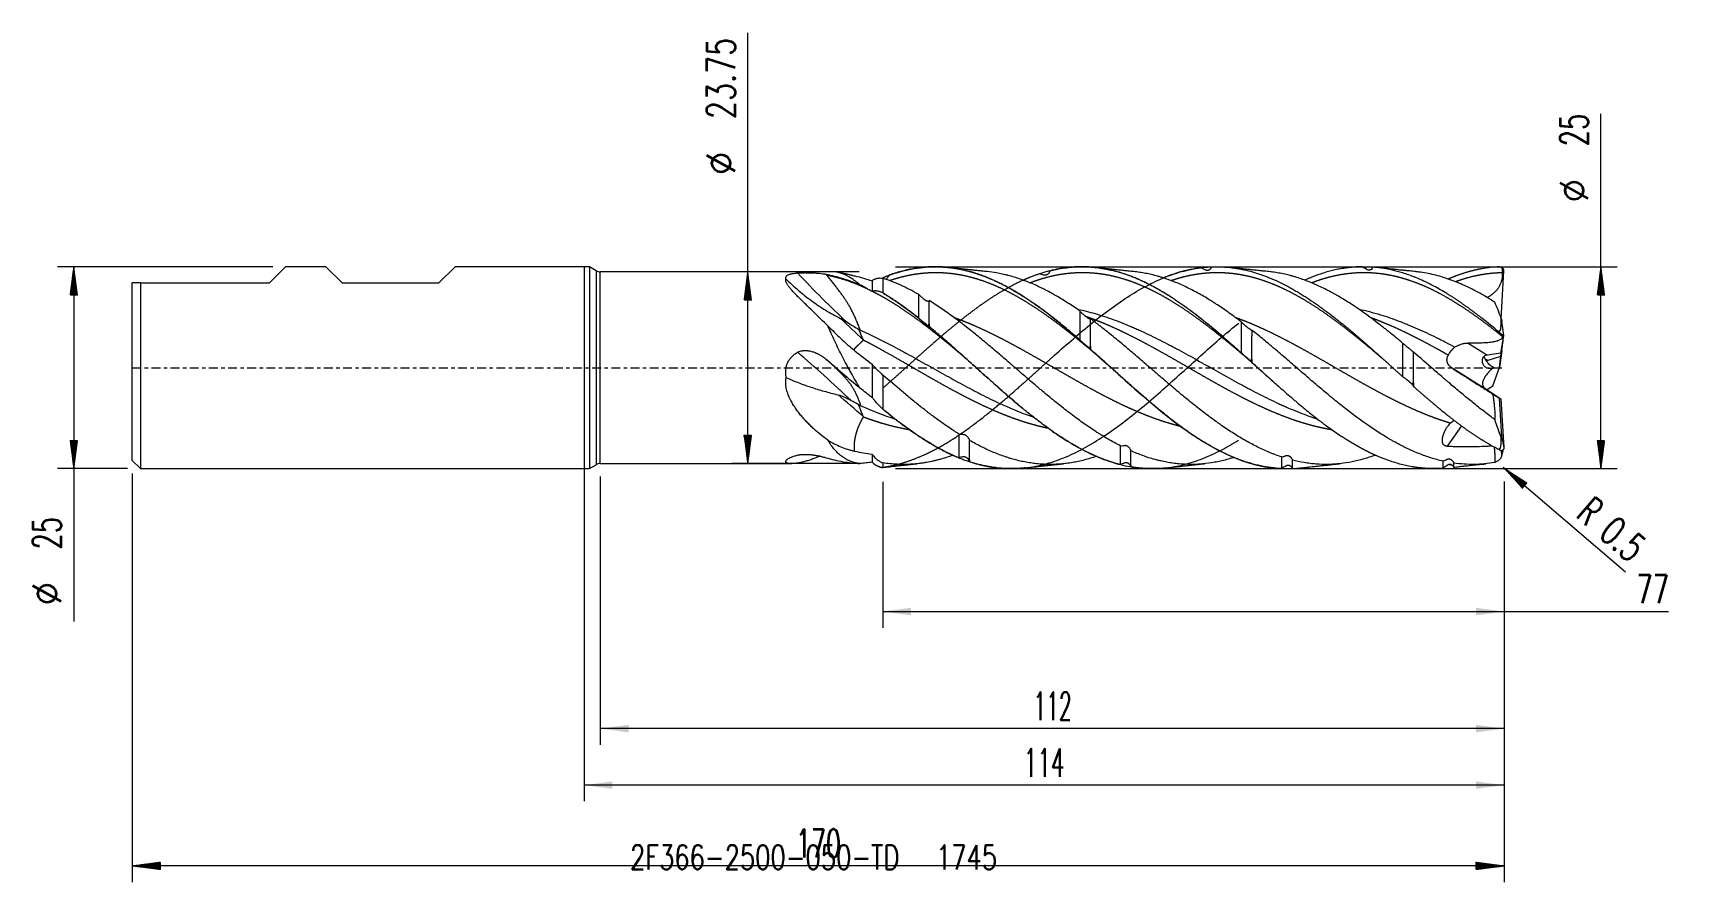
# Model space of a CAD drawing. Header units: millimetres. Extents: x -68 to 136, y -64 to 41.
import ezdxf

# ---------------------------------------------------------------- set-up
doc = ezdxf.new("R2010")
doc.units = ezdxf.units.MM
doc.linetypes.add('CENTER', pattern=[47.5, 22, -8.5, 8.5, -8.5])
for name, color, linetype in [('1', 4, 'Continuous'), ('2', 7, 'Continuous'), ('SK1', 4, 'Continuous'), ('SK2', 7, 'Continuous'), ('SK4', 2, 'CENTER'), ('SK6', 5, 'Continuous')]:
    doc.layers.add(name, color=color, linetype=linetype)
doc.styles.add('iso_b_vert', font='simplex.shx')
doc.dimstyles.get("Standard").update_dxf_attribs({"dimtxt": 0.18, "dimasz": 0.18, "dimexe": 0.18, "dimexo": 0.0625, "dimgap": 0.09, "dimtad": 1, "dimzin": 0, "dimdsep": 52, "dimtxsty": 'Standard', "dimcen": 0.09, "dimadec": 0, "dimazin": 0, "dimtfac": 1, "dimtdec": 4, "dimtofl": 0, "dimtmove": 0, "dimatfit": 3, "dimfxl": 1, "dimtolj": 1, "dimtzin": 0, "dimarcsym": 0})

msp = doc.modelspace()

# ---------------------------------------------------------------- texts
at = {"layer": '2', "lineweight": 18, "char_height": 3.5, "attachment_point": 7, "rotation": 90, "line_spacing_factor": 1.084337, "style": 'iso_b_vert'}
for s, insert in [('\\W0.6740;25', (124.435, 27.407)), ('%%c', (124.435, 20.435))]:
    msp.add_mtext(s, dxfattribs=dict(at, insert=insert))
at = {"layer": 'SK2', "lineweight": 18, "char_height": 3.5, "attachment_point": 7, "line_spacing_factor": 1.084337, "style": 'iso_b_vert'}
for s, insert, rotation in [('\\W0.7468;23.75', (18.709, 30.782), 90), ('%%c', (18.709, 23.81), 90), ('\\W0.6380;R', (122.754, -18.429), 319.53001), ('\\W0.6740;25', (-64.815, -22.523), 90), ('\\W0.7121;0.5', (125.557, -20.82), 319.53001), ('%%c', (-64.815, -29.496), 90)]:
    msp.add_mtext(s, dxfattribs=dict(at, insert=insert, rotation=rotation))
at = {"layer": 'SK2', "lineweight": 18, "insert": (26.225, -60.664), "char_height": 3.5, "attachment_point": 7, "line_spacing_factor": 1.084337, "style": 'iso_b_vert'}
msp.add_mtext('\\W0.6217;170', dxfattribs=at)
at = {"layer": 'SK6', "lineweight": 18, "insert": (5.683, -62.122), "char_height": 3, "attachment_point": 7, "line_spacing_factor": 1.084337, "style": 'iso_b_vert'}
msp.add_mtext('\\W0.7355;2F366-2500-050-TD   1745', dxfattribs=at)

# ---------------------------------------------------------------- blocks, each defined once
blk = doc.blocks.new('_U0')
at = {"layer": 'SK2', "lineweight": 13}
for p, q in [((0, -1.5875), (0, -53.696175)), ((114, -14.1375), (114, -53.696175)), ((114, -51.696175), (0, -51.696175))]:
    blk.add_line(p, q, dxfattribs=at)
at = {"layer": 'SK2', "lineweight": 18}
for points in [[(0, -51.696175), (3.499998, -51.235391), (3.500002, -52.156958)], [(114, -51.696175), (110.500002, -52.156958), (110.499998, -51.235391)]]:
    blk.add_solid(points, dxfattribs=at)
at = {"layer": 'SK2', "lineweight": 18, "insert": (54.4779, -50.663541), "char_height": 3.5, "attachment_point": 7, "line_spacing_factor": 1.084337, "style": 'iso_b_vert'}
blk.add_mtext('\\W0.5601;114', dxfattribs=at)
blk = doc.blocks.new('_U1')
at = {"layer": '2', "lineweight": 13}
for p, q in [((37, -14.1375), (37, -32.196175)), ((114, -14.1375), (114, -32.196175)), ((37, -30.196175), (134.379197, -30.196175))]:
    blk.add_line(p, q, dxfattribs=at)
at = {"layer": '2', "lineweight": 18}
for points in [[(37, -30.196175), (40.499998, -29.735391), (40.500002, -30.656958)], [(114, -30.196175), (110.500002, -30.656958), (110.499998, -29.735391)]]:
    blk.add_solid(points, dxfattribs=at)
at = {"layer": '2', "lineweight": 18, "insert": (130.383765, -29.163541), "char_height": 3.5, "attachment_point": 7, "line_spacing_factor": 1.084337, "style": 'iso_b_vert'}
blk.add_mtext('\\W0.6740;77', dxfattribs=at)
blk = doc.blocks.new('_U2')
at = {"layer": 'SK2', "lineweight": 13}
for p, q in [((1.997679, -13.4625), (1.997679, -46.696175)), ((114, -14.1375), (114, -46.696175)), ((114, -44.696175), (1.997679, -44.696175))]:
    blk.add_line(p, q, dxfattribs=at)
at = {"layer": 'SK2', "lineweight": 18}
for points in [[(1.997679, -44.696175), (5.497677, -44.235391), (5.497681, -45.156958)], [(114, -44.696175), (110.500002, -45.156958), (110.499998, -44.235391)]]:
    blk.add_solid(points, dxfattribs=at)
at = {"layer": 'SK2', "lineweight": 18, "insert": (55.661007, -43.663541), "char_height": 3.5, "attachment_point": 7, "line_spacing_factor": 1.084337, "style": 'iso_b_vert'}
blk.add_mtext('\\W0.5296;112', dxfattribs=at)

# ---------------------------------------------------------------- dimensions: what is measured, and where the dimension line sits
at = {"layer": '2', "lineweight": 18}
dim = msp.add_linear_dim(base=(37, -30.196), p1=(114, -12.55), p2=(37, -12.55), dimstyle='Standard', override={"dimtxt": 3.5, "dimasz": 3.5, "dimexe": 2, "dimexo": 1.5875, "dimgap": 1.75, "dimtad": 1, "dimtih": 1, "dimtoh": 0, "dimdec": 2, "dimlfac": 1, "dimzin": 8, "dimdsep": 46, "dimlunit": 2, "dimpost": '<>', "dimtxsty": 'iso_b_vert', "dimsah": 1, "dimse1": 0, "dimse2": 0, "dimsd1": 0, "dimsd2": 0, "dimclrd": 2, "dimclre": 2, "dimclrt": 2, "dimtol": 0, "dimtm": -0.1, "dimtfac": 1, "dimtdec": 2, "dimtofl": 1, "dimtmove": 0, "dimtzin": 8, "dimlwd": 13, "dimlwe": 13}, dxfattribs=at)
dim.commit()
dim.dimension.update_dxf_attribs({"geometry": '_U1', "text_midpoint": (132.289, -30.196)})
at = {"layer": 'SK2', "lineweight": 18}
for base, p2, picture, middle in [((0, -51.696), (0, 0), '_U0', (57, -51.696)), ((1.998, -44.696), (1.998, -11.875), '_U2', (57.999, -44.696))]:
    dim = msp.add_linear_dim(base=base, p1=(114, -12.55), p2=p2, dimstyle='Standard', override={"dimtxt": 3.5, "dimasz": 3.5, "dimexe": 2, "dimexo": 1.5875, "dimgap": 1.75, "dimtad": 1, "dimtih": 1, "dimtoh": 0, "dimdec": 2, "dimlfac": 1, "dimzin": 8, "dimdsep": 46, "dimlunit": 2, "dimpost": '<>', "dimtxsty": 'iso_b_vert', "dimsah": 1, "dimse1": 0, "dimse2": 0, "dimsd1": 0, "dimsd2": 0, "dimclrd": 2, "dimclre": 2, "dimclrt": 2, "dimtol": 0, "dimtm": -0.1, "dimtfac": 1, "dimtdec": 2, "dimtofl": 1, "dimtmove": 0, "dimtzin": 8, "dimlwd": 13, "dimlwe": 13}, dxfattribs=at)
    dim.commit()
    dim.dimension.update_dxf_attribs({"geometry": picture, "text_midpoint": middle})

# ---------------------------------------------------------------- hatches: boundary and pattern name
at = {"layer": '2', "lineweight": 13}
h = msp.add_hatch(dxfattribs=at)
h.set_pattern_fill('ANSI31', color=256, scale=0.0062, style=0)
h.paths.add_polyline_path([(126, 12.5), (126.461, 9), (125.539, 9)])
h = msp.add_hatch(dxfattribs=at)
h.set_pattern_fill('ANSI31', color=256, scale=0.0062, style=0)
h.paths.add_polyline_path([(126, -12.5), (125.539, -9), (126.461, -9)])
at = {"layer": 'SK2', "lineweight": 13}
h = msp.add_hatch(dxfattribs=at)
h.set_pattern_fill('ANSI31', color=256, scale=0.0062, style=0)
h.paths.add_polyline_path([(-63.25, 12.5), (-62.789, 9), (-63.711, 9)])
h = msp.add_hatch(dxfattribs=at)
h.set_pattern_fill('ANSI31', color=256, scale=0.0062, style=0)
h.paths.add_polyline_path([(20.274, 11.875), (20.734, 8.375), (19.813, 8.375)])
h = msp.add_hatch(dxfattribs=at)
h.set_pattern_fill('ANSI31', color=256, scale=0.0062, style=0)
h.paths.add_polyline_path([(-63.25, -12.5), (-63.711, -9), (-62.789, -9)])
h = msp.add_hatch(dxfattribs=at)
h.set_pattern_fill('ANSI31', color=256, scale=0.0062, style=0)
h.paths.add_polyline_path([(20.274, -11.875), (19.813, -8.375), (20.734, -8.375)])
h = msp.add_hatch(dxfattribs=at)
h.set_pattern_fill('ANSI31', color=256, scale=0.0062, style=0)
h.paths.add_polyline_path([(113.88, -12.325), (116.842, -14.246), (116.244, -14.947)])
h = msp.add_hatch(dxfattribs=at)
h.set_pattern_fill('ANSI31', color=256, scale=0.0062, style=0)
h.paths.add_polyline_path([(-56, -61.696), (-52.5, -61.235), (-52.5, -62.157)])
h = msp.add_hatch(dxfattribs=at)
h.set_pattern_fill('ANSI31', color=256, scale=0.0062, style=0)
h.paths.add_polyline_path([(114, -61.696), (110.5, -62.157), (110.5, -61.235)])

# ---------------------------------------------------------------- linework, layer by layer
at = {"layer": '1', "lineweight": 18}
for p, q in [((0, 12.5), (0, 0)), ((0.647, 12.5), (0, 12.5)), ((0.647, 12.5), (0.647, 0)), ((1.498, 12.009), (0.647, 12.5)), ((30.88, 11.875), (1.998, 11.875)), ((113.657, 6.035), (113.972, 11.971)), ((113.712, 2.098), (113.41, 0.03)), ((113.59, 1.444), (113.856, 3.267)), ((113.601, 1.804), (113.972, 3.932)), ((113.963, 3.998), (113.972, 4.062)), ((0, 0), (0, -12.5)), ((0.647, 0), (0.647, -12.5)), ((113.601, 1.804), (111.943, 1.57)), ((112.007, 0.913), (113.59, 1.444)), ((112.605, -2.241), (113.41, 0.03)), ((113.41, 0.03), (113.59, 1.444)), ((112.007, -2.831), (113.59, -3.844)), ((112.605, -3.275), (113.41, -3.753)), ((113.41, -3.753), (113.59, -3.844)), ((113.712, -8.585), (113.41, -3.753)), ((113.59, -3.844), (113.972, -9.907)), ((113.856, -8.066), (113.972, -9.829)), ((0.647, -12.5), (1.498, -12.009)), ((1.998, -11.875), (25.719, -11.875)), ((113.712, -10.776), (113.679, -10.274)), ((0, -12.5), (0.647, -12.5))]:
    msp.add_line(p, q, dxfattribs=at)
at = {"layer": '1', "lineweight": 13}
for p, q in [((1.498, 12.009), (1.498, 0)), ((1.998, 0), (1.998, 11.875)), ((109.55, 3.051), (111.943, 1.57)), ((1.498, 0), (1.498, -12.009)), ((1.998, -11.875), (1.998, 0)), ((111.631, 1.117), (112.007, 0.913)), ((111.793, -2.693), (107.702, -0.16)), ((108.726, -7.203), (106.944, -9.718))]:
    msp.add_line(p, q, dxfattribs=at)
at = {"layer": '1', "lineweight": 18}
for centre, start, end in [((1.998, 12.875), 240, 270), ((1.998, -12.875), 90, 120)]:
    msp.add_arc(centre, 1, start, end, dxfattribs=at)
at = {"layer": '1', "lineweight": 13}
for centre, major_axis, ratio, start_param, end_param in [((43.354, 57.082), (36.186, -65.741), 0.538749, -1.1365454, -1.0104392), ((43.354, 53.908), (38.031, -64.691), 0.516749, -1.0804132, -1.0237282), ((43.354, -38.624), (49.072, -56.774), 0.219881, 2.0244533, 2.1603253), ((43.354, -45.998), (47.874, -57.787), 0.285357, 2.0765359, 2.139603)]:
    msp.add_ellipse(centre, major_axis=major_axis, ratio=ratio, start_param=start_param, end_param=end_param, dxfattribs=at)
at = {"layer": '1', "lineweight": 18}
for centre, major_axis, ratio, start_param, end_param in [((112.424, -0.732), (0.622, -2.272), 0.692375, 3.0534781, -3.0653702), ((112.428, 2.45), (1.512, 1.421), 0.530304, -2.4185453, -2.2848755), ((112.428, -3.074), (1.689, -1.075), 0.010531, -1.9496318, -1.815962)]:
    msp.add_ellipse(centre, major_axis=major_axis, ratio=ratio, start_param=start_param, end_param=end_param, dxfattribs=at)
for points, degree, knots in [([(37, 11.158), (37.977, 11.555), (39.605, 12.1), (42.856, 12.784), (46.991, 12.561), (51.126, 10.949), (54.284, 9.035), (56.791, 7.203), (57.674, 6.525)], 5, [0, 0, 0, 0, 0, 0, 0.2363164, 0.393607, 0.7863939, 1, 1, 1, 1, 1, 1]), ([(61.413, 3.453), (60.921, 3.879), (60.431, 4.296), (59.452, 5.112), (58.964, 5.511), (57.987, 6.287), (57.498, 6.664), (56.516, 7.395), (56.024, 7.748), (55.406, 8.173), (55.282, 8.257), (55.034, 8.423), (54.91, 8.505), (54.538, 8.748), (54.291, 8.906), (53.795, 9.214), (53.547, 9.363), (53.052, 9.652), (52.805, 9.792), (52.064, 10.198), (51.57, 10.449), (50.829, 10.796), (50.582, 10.907), (50.21, 11.065), (50.086, 11.116), (49.839, 11.216), (49.715, 11.265), (49.098, 11.502), (48.607, 11.668), (47.871, 11.885), (47.626, 11.951), (47.137, 12.073), (46.892, 12.129), (46.402, 12.228), (46.157, 12.272), (45.667, 12.349), (45.422, 12.381), (44.93, 12.435), (44.684, 12.456), (44.191, 12.486), (43.944, 12.495), (43.201, 12.505), (42.706, 12.488), (42.087, 12.437), (41.963, 12.425), (41.716, 12.398), (41.592, 12.384), (41.22, 12.335), (40.973, 12.297), (40.231, 12.165), (39.738, 12.054), (38.996, 11.852), (38.749, 11.78), (38.377, 11.662), (38.253, 11.621), (38.006, 11.537), (37.882, 11.494), (37.758, 11.449)], 3, [0, 0, 0, 0, 0.0625, 0.0625, 0.125, 0.125, 0.1875, 0.1875, 0.25, 0.25, 0.265625, 0.265625, 0.28125, 0.28125, 0.3125, 0.3125, 0.34375, 0.34375, 0.375, 0.375, 0.4375, 0.4375, 0.46875, 0.46875, 0.484375, 0.484375, 0.5, 0.5, 0.5625, 0.5625, 0.59375, 0.59375, 0.625, 0.625, 0.65625, 0.65625, 0.6875, 0.6875, 0.71875, 0.71875, 0.75, 0.75, 0.8125, 0.8125, 0.828125, 0.828125, 0.84375, 0.84375, 0.875, 0.875, 0.9375, 0.9375, 0.96875, 0.96875, 0.984375, 0.984375, 1, 1, 1, 1]), ([(49.968, 11.896), (49.731, 11.92), (49.302, 11.964), (48.697, 12.027), (48.185, 12.081), (47.781, 12.124), (47.472, 12.158), (47.231, 12.183), (46.922, 12.216), (46.483, 12.264), (45.889, 12.329), (45.443, 12.379), (45.195, 12.406)], 3, [0, 0, 0, 0, 0.1507933, 0.2728915, 0.3766493, 0.4721178, 0.5258407, 0.5692168, 0.628709, 0.7200602, 0.8437616, 1, 1, 1, 1]), ([(76.788, 5.787), (75.673, 6.677), (73.425, 8.377), (70.043, 10.577), (65.537, 12.523), (60.661, 12.87), (56.147, 11.788), (52.767, 10.13), (50.521, 8.716), (49.398, 7.941), (48.645, 7.395)], 5, [0, 0, 0, 0, 0, 0, 0.1980978, 0.3994947, 0.6008923, 0.800494, 0.866331, 1, 1, 1, 1, 1, 1]), ([(57.674, 0.988), (57.783, 1.086), (58.669, 1.88), (60.332, 3.357), (62.666, 5.335), (65.002, 7.163), (67.337, 8.789), (69.668, 10.165), (71.998, 11.254), (74.329, 12.028), (76.663, 12.463), (78.923, 12.544), (80.407, 12.383), (81.111, 12.259)], 3, [0, 0, 0, 0, 0.0139144, 0.113453, 0.2129129, 0.3123513, 0.4119373, 0.5118126, 0.6118054, 0.7116675, 0.811209, 0.91044, 1, 1, 1, 1]), ([(57.757, 12.008), (57.841, 12.029), (57.925, 12.05), (58.094, 12.089), (58.178, 12.108), (58.43, 12.163), (58.598, 12.197), (59.1, 12.291), (59.434, 12.343), (60.102, 12.425), (60.435, 12.455), (61.1, 12.493), (61.433, 12.502), (62.099, 12.497), (62.432, 12.484), (63.1, 12.437), (63.434, 12.402), (63.937, 12.334), (64.105, 12.308), (64.358, 12.266), (64.442, 12.251), (64.611, 12.22), (65.032, 12.139), (65.452, 12.041), (65.789, 11.952)], 3, [0, 0, 0, 0, 0.03125, 0.03125, 0.0625, 0.0625, 0.125, 0.125, 0.25, 0.25, 0.375, 0.375, 0.5, 0.5, 0.625, 0.625, 0.75, 0.75, 0.8125, 0.8125, 0.84375, 0.84375, 0.875, 1, 1, 1, 1]), ([(68.141, 11.896), (67.895, 11.921), (67.473, 11.964), (66.943, 12.019), (66.553, 12.06), (66.215, 12.096), (65.815, 12.139), (65.384, 12.186), (65.02, 12.225), (64.727, 12.257), (64.416, 12.291), (63.949, 12.342), (63.58, 12.382), (63.368, 12.406)], 3, [0, 0, 0, 0, 0.1548352, 0.2651133, 0.3333189, 0.3995188, 0.4776854, 0.5846892, 0.6705236, 0.7063956, 0.7685446, 0.8663952, 1, 1, 1, 1]), ([(76.413, 12.375), (75.97, 12.318), (75.526, 12.243), (75.025, 12.136), (74.969, 12.124), (74.858, 12.099), (74.802, 12.087), (74.635, 12.048), (74.302, 11.967), (73.969, 11.875), (73.306, 11.68), (72.865, 11.532), (72.209, 11.286), (71.993, 11.201), (71.777, 11.112)], 3, [0, 0, 0, 0, 0.2864509, 0.2864509, 0.3222572, 0.3222572, 0.3580636, 0.3580636, 0.4296763, 0.5729018, 0.5729018, 0.8593526, 0.8593526, 1, 1, 1, 1]), ([(77.472, 12.131), (77.451, 12.119), (77.429, 12.108), (77.386, 12.088), (77.364, 12.08), (77.319, 12.066), (77.297, 12.061), (77.263, 12.054), (77.251, 12.053), (77.228, 12.05), (77.216, 12.049), (77.158, 12.047), (77.112, 12.051), (77.056, 12.067), (77.044, 12.07), (77.022, 12.079), (77.011, 12.083), (76.989, 12.094), (76.978, 12.099), (76.957, 12.11), (76.946, 12.116), (76.848, 12.164), (76.761, 12.207), (76.587, 12.291), (76.5, 12.333), (76.413, 12.375)], 3, [0, 0, 0, 0, 0.0625, 0.0625, 0.125, 0.125, 0.1875, 0.1875, 0.21875, 0.21875, 0.25, 0.25, 0.375, 0.375, 0.40625, 0.40625, 0.4375, 0.4375, 0.46875, 0.46875, 0.5, 0.5, 0.75, 0.75, 1, 1, 1, 1]), ([(77.472, 12.131), (77.503, 12.15), (77.533, 12.171), (77.589, 12.219), (77.616, 12.245), (77.653, 12.29), (77.665, 12.306), (77.687, 12.338), (77.708, 12.372), (77.726, 12.409), (77.739, 12.437), (77.743, 12.447), (77.75, 12.467), (77.754, 12.477), (77.757, 12.487)], 3, [0, 0, 0, 0, 0.25, 0.25, 0.5, 0.5, 0.625, 0.625, 0.75, 0.875, 0.875, 0.9375, 0.9375, 1, 1, 1, 1]), ([(77.757, 12.487), (78.094, 12.501), (78.431, 12.504), (78.853, 12.493), (78.938, 12.49), (79.107, 12.483), (79.36, 12.471), (79.613, 12.452), (80.12, 12.406), (80.458, 12.364), (80.88, 12.298), (80.965, 12.285), (81.134, 12.256), (81.218, 12.24), (81.471, 12.193), (81.639, 12.158), (82.48, 11.974), (83.148, 11.784), (84.482, 11.326), (85.148, 11.057), (86.15, 10.597), (86.484, 10.434), (87.155, 10.089), (87.492, 9.907), (87.914, 9.668), (87.998, 9.619), (88.167, 9.522), (88.421, 9.373), (88.843, 9.118), (89.181, 8.906), (89.519, 8.69), (89.688, 8.58), (90.195, 8.244), (90.533, 8.013), (91.039, 7.655), (91.208, 7.535), (91.546, 7.289), (91.715, 7.165), (92.222, 6.788), (92.56, 6.531), (93.066, 6.136), (93.235, 6.003), (93.573, 5.734), (93.742, 5.599), (93.911, 5.462)], 3, [0, 0, 0, 0, 0.0625, 0.0625, 0.078125, 0.078125, 0.09375, 0.125, 0.125, 0.1875, 0.1875, 0.203125, 0.203125, 0.21875, 0.21875, 0.25, 0.25, 0.375, 0.375, 0.5, 0.5, 0.5625, 0.5625, 0.625, 0.625, 0.640625, 0.640625, 0.65625, 0.6875, 0.71875, 0.71875, 0.75, 0.75, 0.8125, 0.8125, 0.84375, 0.84375, 0.875, 0.875, 0.9375, 0.9375, 0.96875, 0.96875, 1, 1, 1, 1]), ([(84.859, 11.896), (84.731, 11.909), (84.487, 11.933), (84.078, 11.975), (83.682, 12.017), (83.306, 12.056), (82.944, 12.095), (82.551, 12.138), (82.054, 12.191), (81.481, 12.253), (80.823, 12.325), (80.354, 12.376), (80.085, 12.406)], 3, [0, 0, 0, 0, 0.0842141, 0.1573979, 0.2525609, 0.3341472, 0.4029677, 0.4730166, 0.5922294, 0.7064264, 0.8316036, 1, 1, 1, 1]), ([(93.911, 12.274), (93.69, 12.237), (93.469, 12.194), (93.026, 12.1), (92.805, 12.048), (92.363, 11.936), (92.142, 11.875), (91.699, 11.745), (91.478, 11.675), (90.814, 11.452), (90.372, 11.286), (89.818, 11.057), (89.708, 11.011), (89.506, 10.923), (89.414, 10.883), (89.323, 10.842)], 3, [0, 0, 0, 0, 0.1446759, 0.1446759, 0.2893519, 0.2893519, 0.4340278, 0.4340278, 0.5787037, 0.5787037, 0.8680556, 0.8680556, 0.9403936, 0.9403936, 1, 1, 1, 1]), ([(96.413, 12.5), (96.391, 12.499), (96.348, 12.499), (96.283, 12.498), (96.218, 12.497), (96.154, 12.495), (96.089, 12.493), (96.025, 12.491), (95.961, 12.489), (95.897, 12.486), (95.833, 12.484), (95.769, 12.48), (95.705, 12.477), (95.642, 12.473), (95.578, 12.47), (95.515, 12.465), (95.452, 12.461), (95.389, 12.456), (95.326, 12.451), (95.263, 12.446), (95.2, 12.441), (95.138, 12.435), (95.075, 12.429), (95.013, 12.423), (94.951, 12.417), (94.888, 12.41), (94.826, 12.404), (94.765, 12.397), (94.703, 12.389), (94.641, 12.382), (94.58, 12.374), (94.518, 12.366), (94.457, 12.358), (94.396, 12.35), (94.335, 12.341), (94.274, 12.332), (94.213, 12.323), (94.153, 12.314), (94.092, 12.304), (94.032, 12.294), (93.972, 12.284), (93.931, 12.278), (93.911, 12.274)], 3, [0, 0, 0, 0, 0.025951, 0.0518532, 0.0777066, 0.1035113, 0.1292672, 0.1549743, 0.1806327, 0.2062423, 0.2318032, 0.2573152, 0.2827786, 0.3081931, 0.3335589, 0.3588759, 0.3841442, 0.4093636, 0.4345344, 0.4596563, 0.4847295, 0.5097539, 0.5347295, 0.5596564, 0.5845345, 0.6093638, 0.6341444, 0.6588761, 0.6835592, 0.7081934, 0.7327789, 0.7573156, 0.7818035, 0.8062426, 0.830633, 0.8549746, 0.8792675, 0.9035115, 0.9277068, 0.9518533, 0.975951, 1, 1, 1, 1]), ([(97.472, 12.136), (97.45, 12.126), (97.429, 12.118), (97.386, 12.104), (97.364, 12.098), (97.319, 12.089), (97.296, 12.087), (97.262, 12.084), (97.251, 12.084), (97.227, 12.084), (97.216, 12.085), (97.158, 12.089), (97.112, 12.099), (97.055, 12.12), (97.044, 12.125), (97.021, 12.136), (97.01, 12.142), (96.989, 12.155), (96.978, 12.162), (96.956, 12.175), (96.945, 12.181), (96.847, 12.241), (96.76, 12.293), (96.586, 12.397), (96.499, 12.449), (96.413, 12.5)], 3, [0, 0, 0, 0, 0.0625, 0.0625, 0.125, 0.125, 0.1875, 0.1875, 0.21875, 0.21875, 0.25, 0.25, 0.375, 0.375, 0.40625, 0.40625, 0.4375, 0.4375, 0.46875, 0.46875, 0.5, 0.5, 0.75, 0.75, 1, 1, 1, 1]), ([(97.472, 12.136), (97.503, 12.151), (97.532, 12.169), (97.589, 12.209), (97.615, 12.232), (97.652, 12.272), (97.664, 12.286), (97.687, 12.315), (97.708, 12.346), (97.726, 12.38), (97.739, 12.407), (97.743, 12.416), (97.75, 12.434), (97.753, 12.444), (97.757, 12.453)], 3, [0, 0, 0, 0, 0.25, 0.25, 0.5, 0.5, 0.625, 0.625, 0.75, 0.875, 0.875, 0.9375, 0.9375, 1, 1, 1, 1]), ([(111.233, 6.14), (111.191, 6.173), (111.109, 6.237), (110.985, 6.334), (110.861, 6.43), (110.738, 6.525), (110.614, 6.62), (110.49, 6.714), (110.366, 6.808), (110.242, 6.901), (110.119, 6.994), (109.995, 7.086), (109.871, 7.177), (109.747, 7.268), (109.624, 7.359), (109.5, 7.448), (109.376, 7.538), (109.252, 7.626), (109.128, 7.714), (109.005, 7.802), (108.881, 7.888), (108.757, 7.974), (108.633, 8.06), (108.509, 8.145), (108.386, 8.229), (108.262, 8.313), (108.138, 8.396), (108.014, 8.478), (107.89, 8.559), (107.767, 8.64), (107.643, 8.72), (107.519, 8.8), (107.395, 8.879), (107.272, 8.957), (107.148, 9.034), (107.024, 9.111), (106.405, 9.491), (105.407, 10.062), (104.149, 10.687), (103.243, 11.083), (102.252, 11.473), (101.155, 11.839), (99.93, 12.145), (98.991, 12.315), (98.44, 12.387), (98.181, 12.414), (98.12, 12.421), (98.059, 12.427), (97.999, 12.433), (97.938, 12.438), (97.877, 12.444), (97.817, 12.449), (97.777, 12.452), (97.757, 12.453)], 3, [0, 0, 0, 0, 0.0091856, 0.0183713, 0.027557, 0.0367428, 0.0459286, 0.0551145, 0.0643004, 0.0734864, 0.0826724, 0.0918585, 0.1010446, 0.1102308, 0.119417, 0.1286033, 0.1377896, 0.146976, 0.1561624, 0.1653489, 0.1745354, 0.183722, 0.1929086, 0.2020953, 0.211282, 0.2204688, 0.2296556, 0.2388425, 0.2480294, 0.2572164, 0.2664035, 0.2755906, 0.2847777, 0.2939649, 0.3031521, 0.3123394, 0.3215268, 0.4410311, 0.5344022, 0.6016335, 0.6427201, 0.7548533, 0.845774, 0.9154781, 0.9639624, 0.9684924, 0.9730152, 0.9775308, 0.9820391, 0.9865402, 0.991034, 0.9955206, 1, 1, 1, 1]), ([(103.035, 11.896), (102.777, 11.922), (102.326, 11.968), (101.727, 12.031), (101.292, 12.077), (100.959, 12.112), (100.676, 12.143), (100.34, 12.179), (99.908, 12.225), (99.389, 12.281), (98.805, 12.345), (98.422, 12.388), (98.228, 12.409)], 3, [0, 0, 0, 0, 0.1622121, 0.2824346, 0.3701322, 0.4332331, 0.4885758, 0.5458733, 0.6420005, 0.7548174, 0.8746892, 1, 1, 1, 1]), ([(111.233, 12.253), (111.191, 12.245), (111.109, 12.23), (110.985, 12.207), (110.861, 12.182), (110.738, 12.157), (110.614, 12.13), (110.49, 12.103), (110.366, 12.075), (110.242, 12.045), (110.119, 12.015), (109.995, 11.984), (109.871, 11.952), (109.747, 11.918), (109.624, 11.884), (109.5, 11.849), (109.376, 11.813), (109.252, 11.776), (109.128, 11.739), (109.005, 11.7), (108.881, 11.66), (108.757, 11.619), (108.633, 11.578), (108.509, 11.535), (108.386, 11.492), (108.262, 11.448), (108.138, 11.402), (108.014, 11.356), (107.89, 11.309), (107.767, 11.261), (107.643, 11.212), (107.519, 11.163), (107.395, 11.112), (107.272, 11.061), (107.168, 11.017), (107.106, 10.99), (107.086, 10.981)], 3, [0, 0, 0, 0, 0.0298462, 0.0596926, 0.0895392, 0.1193859, 0.1492327, 0.1790798, 0.208927, 0.2387743, 0.2686218, 0.2984695, 0.3283173, 0.3581653, 0.3880135, 0.4178618, 0.4477103, 0.477559, 0.5074078, 0.5372568, 0.567106, 0.5969553, 0.6268048, 0.6566544, 0.6865042, 0.7163542, 0.7462044, 0.7760547, 0.8059052, 0.8357558, 0.8656066, 0.8954576, 0.9253088, 0.9551601, 0.9850116, 1, 1, 1, 1]), ([(113.42, 12.472), (113.422, 12.472), (113.424, 12.473), (113.429, 12.473), (113.431, 12.473), (113.438, 12.474), (113.442, 12.474), (113.446, 12.474)], 3, [0, 0, 0, 0, 0.2667379, 0.2667379, 0.5334758, 0.5334758, 1, 1, 1, 1]), ([(113.446, 12.474), (113.49, 12.478), (113.535, 12.477), (113.601, 12.468), (113.624, 12.464), (113.657, 12.455), (113.668, 12.452), (113.69, 12.445), (113.701, 12.441), (113.712, 12.436)], 3, [0, 0, 0, 0, 0.5, 0.5, 0.75, 0.75, 0.875, 0.875, 1, 1, 1, 1]), ([(113.973, 11.988), (113.974, 12.034), (113.968, 12.079), (113.954, 12.134), (113.951, 12.145), (113.944, 12.167), (113.932, 12.199), (113.917, 12.229), (113.9, 12.258), (113.894, 12.268), (113.881, 12.287), (113.874, 12.296), (113.853, 12.323), (113.838, 12.34), (113.805, 12.371), (113.788, 12.386), (113.761, 12.406), (113.751, 12.413), (113.732, 12.425), (113.722, 12.431), (113.712, 12.436)], 3, [0, 0, 0, 0, 0.25, 0.25, 0.3125, 0.3125, 0.375, 0.5, 0.5, 0.5625, 0.5625, 0.625, 0.625, 0.75, 0.75, 0.875, 0.875, 0.9375, 0.9375, 1, 1, 1, 1]), ([(113.712, 12.436), (113.729, 12.329), (113.742, 12.222), (113.762, 12.007), (113.769, 11.899), (113.771, 11.791)], 3, [0, 0, 0, 0, 0.5, 0.5, 1, 1, 1, 1]), ([(24.985, 10.988), (24.982, 11.001), (24.979, 11.014), (24.975, 11.04), (24.973, 11.053), (24.97, 11.092), (24.97, 11.116), (24.977, 11.189), (24.99, 11.235), (25.025, 11.299), (25.04, 11.32), (25.065, 11.351), (25.074, 11.36), (25.094, 11.38), (25.105, 11.39), (25.161, 11.436), (25.215, 11.47), (25.344, 11.531), (25.419, 11.559), (25.524, 11.59), (25.546, 11.596), (25.59, 11.608), (25.658, 11.624), (25.73, 11.64), (25.879, 11.668), (25.985, 11.685), (26.126, 11.703), (26.155, 11.706), (26.212, 11.713), (26.299, 11.723), (26.388, 11.732), (26.448, 11.737)], 3, [0, 0, 0, 0, 0.03125, 0.03125, 0.0625, 0.0625, 0.125, 0.125, 0.25, 0.25, 0.3125, 0.3125, 0.34375, 0.34375, 0.375, 0.375, 0.5, 0.5, 0.625, 0.625, 0.65625, 0.65625, 0.6875, 0.75, 0.75, 0.875, 0.875, 0.90625, 0.90625, 0.9375, 1, 1, 1, 1]), ([(30.203, 5.182), (29.911, 5.467), (29.624, 5.748), (29.057, 6.3), (28.777, 6.571), (28.227, 7.104), (27.956, 7.365), (27.557, 7.75), (27.426, 7.877), (27.166, 8.128), (27.037, 8.253), (26.785, 8.5), (26.66, 8.622), (26.478, 8.805), (26.417, 8.865), (26.298, 8.986), (26.24, 9.045), (26.067, 9.223), (25.956, 9.34), (25.745, 9.57), (25.645, 9.684), (25.528, 9.823), (25.505, 9.851), (25.46, 9.906), (25.438, 9.933), (25.375, 10.015), (25.334, 10.069), (25.258, 10.175), (25.223, 10.227), (25.158, 10.331), (25.128, 10.382), (25.075, 10.482), (25.052, 10.532), (25.023, 10.605), (25.015, 10.629), (25, 10.677), (24.993, 10.701), (24.977, 10.771), (24.971, 10.816), (24.97, 10.904), (24.975, 10.947), (24.985, 10.988)], 3, [0, 0, 0, 0, 0.125, 0.125, 0.25, 0.25, 0.375, 0.375, 0.4375, 0.4375, 0.5, 0.5, 0.5625, 0.5625, 0.59375, 0.59375, 0.625, 0.625, 0.6875, 0.6875, 0.75, 0.75, 0.765625, 0.765625, 0.78125, 0.78125, 0.8125, 0.8125, 0.84375, 0.84375, 0.875, 0.875, 0.90625, 0.90625, 0.921875, 0.921875, 0.9375, 0.9375, 0.96875, 0.96875, 1, 1, 1, 1]), ([(24.985, 10.988), (25.241, 10.746), (25.499, 10.507), (26.021, 10.038), (26.285, 9.807), (26.819, 9.354), (27.09, 9.132), (27.637, 8.698), (27.915, 8.486), (28.477, 8.073), (28.763, 7.872), (29.341, 7.482), (29.635, 7.294), (30.231, 6.93), (30.534, 6.755), (31.148, 6.419), (31.46, 6.258), (31.776, 6.104)], 3, [0, 0, 0, 0, 0.125, 0.125, 0.25, 0.25, 0.375, 0.375, 0.5, 0.5, 0.625, 0.625, 0.75, 0.75, 0.875, 0.875, 1, 1, 1, 1]), ([(26.448, 11.737), (26.517, 11.743), (26.589, 11.748), (26.702, 11.754), (26.74, 11.756), (26.816, 11.759), (26.855, 11.76), (26.971, 11.764), (27.049, 11.766), (27.168, 11.767), (27.208, 11.768), (27.287, 11.768), (27.327, 11.769), (27.447, 11.769), (27.527, 11.768), (27.685, 11.767), (27.763, 11.765), (27.997, 11.76), (28.151, 11.755), (28.342, 11.746), (28.38, 11.745), (28.456, 11.741), (28.568, 11.735), (28.678, 11.728), (28.894, 11.713), (29.035, 11.701), (29.309, 11.673), (29.443, 11.658), (29.606, 11.635), (29.638, 11.631), (29.703, 11.621), (29.798, 11.606), (29.891, 11.59), (29.952, 11.579)], 3, [0, 0, 0, 0, 0.0625, 0.0625, 0.09375, 0.09375, 0.125, 0.125, 0.1875, 0.1875, 0.21875, 0.21875, 0.25, 0.25, 0.3125, 0.3125, 0.375, 0.375, 0.5, 0.5, 0.53125, 0.53125, 0.5625, 0.625, 0.625, 0.75, 0.75, 0.875, 0.875, 0.90625, 0.90625, 0.9375, 1, 1, 1, 1]), ([(29.952, 11.579), (30.656, 11.446), (31.358, 11.268), (32.766, 10.826), (33.468, 10.564), (34.17, 10.261)], 3, [0, 0, 0, 0, 0.5, 0.5, 1, 1, 1, 1]), ([(30.044, 11.484), (30.65, 11.366), (31.407, 11.185), (32.387, 10.897), (33.366, 10.541), (34.345, 10.121), (34.718, 9.952), (34.94, 9.848)], 5, [0, 0, 0, 0, 0, 0, 0.6185948, 0.7732435, 1, 1, 1, 1, 1, 1]), ([(34.22, 4.652), (34.216, 4.661), (34.209, 4.68), (34.163, 4.793), (34.087, 4.983), (33.985, 5.242), (33.896, 5.468), (33.809, 5.685), (33.718, 5.904), (33.618, 6.137), (33.515, 6.368), (33.408, 6.597), (33.297, 6.823), (33.184, 7.047), (33.067, 7.267), (32.947, 7.484), (32.833, 7.681), (32.726, 7.862), (32.623, 8.028), (32.517, 8.196), (32.405, 8.368), (32.289, 8.542), (32.169, 8.719), (32.044, 8.898), (31.915, 9.081), (31.782, 9.265), (31.644, 9.453), (31.503, 9.643), (31.357, 9.837), (31.206, 10.033), (31.052, 10.231), (30.894, 10.433), (30.732, 10.637), (30.565, 10.845), (30.395, 11.055), (30.221, 11.268), (30.104, 11.411), (30.044, 11.484)], 3, [0, 0, 0, 0, 0.0043729, 0.0087991, 0.0523858, 0.0905123, 0.123181, 0.1503969, 0.1833718, 0.2159556, 0.2481535, 0.2799711, 0.3114145, 0.3424903, 0.3732058, 0.4035686, 0.4335868, 0.456768, 0.4804777, 0.5047186, 0.5294931, 0.5548036, 0.5806522, 0.6070409, 0.6339717, 0.6614463, 0.6894665, 0.7180339, 0.7471501, 0.7768164, 0.8070344, 0.8378054, 0.8691306, 0.9010115, 0.9334492, 0.966445, 1, 1, 1, 1]), ([(34.17, 10.261), (33.983, 10.421), (33.797, 10.57), (33.429, 10.846), (33.247, 10.973), (32.977, 11.146), (32.887, 11.201), (32.753, 11.279), (32.708, 11.304), (32.62, 11.353), (32.576, 11.377), (32.357, 11.491), (32.186, 11.57), (31.851, 11.7), (31.688, 11.753), (31.369, 11.83), (31.214, 11.856), (31, 11.873), (30.938, 11.875), (30.877, 11.875)], 3, [0, 0, 0, 0, 0.1559819, 0.1559819, 0.3119638, 0.3119638, 0.3899548, 0.3899548, 0.4289502, 0.4289502, 0.4679457, 0.4679457, 0.6239276, 0.6239276, 0.7799095, 0.7799095, 0.9358914, 0.9358914, 1, 1, 1, 1]), ([(33.027, 11.475), (33.045, 11.472), (33.063, 11.468), (33.228, 11.434), (33.376, 11.402), (33.526, 11.367)], 3, [0, 0, 0, 0, 0.1097271, 0.1097271, 1, 1, 1, 1]), ([(35.683, 10.768), (35.768, 10.84), (35.862, 10.9), (35.987, 10.963), (36.013, 10.974), (36.065, 10.997), (36.144, 11.027), (36.226, 11.052), (36.31, 11.072), (36.338, 11.078), (36.396, 11.088), (36.425, 11.092), (36.512, 11.103), (36.571, 11.107), (36.75, 11.111), (36.873, 11.101), (37, 11.079)], 3, [0, 0, 0, 0, 0.25, 0.25, 0.3125, 0.3125, 0.375, 0.5, 0.5, 0.5625, 0.5625, 0.625, 0.625, 0.75, 0.75, 1, 1, 1, 1]), ([(35.683, 10.768), (35.683, 10.703), (35.683, 10.518), (35.683, 10.092), (35.683, 9.683), (35.683, 9.445), (35.683, 9.427)], 3, [0, 0, 0, 0, 0.3054927, 0.6394312, 0.9733698, 1, 1, 1, 1]), ([(37.022, 11.075), (37.02, 10.979), (37.018, 10.869), (37.015, 10.62), (37.013, 10.482), (37.01, 10.254), (37.01, 10.174), (37.008, 10.009), (37.007, 9.923), (37.004, 9.655), (37.002, 9.463), (37, 9.259)], 3, [0, 0, 0, 0, 0.25, 0.25, 0.5, 0.5, 0.625, 0.625, 0.75, 0.75, 1, 1, 1, 1]), ([(41.423, 9.097), (41.054, 9.304), (40.687, 9.501), (39.952, 9.874), (39.586, 10.05), (38.488, 10.545), (37.756, 10.833), (37.022, 11.075)], 3, [0, 0, 0, 0, 0.25, 0.25, 0.5, 0.5, 1, 1, 1, 1]), ([(37.474, 11.018), (37.505, 11.045), (37.535, 11.074), (37.591, 11.137), (37.617, 11.171), (37.654, 11.226), (37.666, 11.244), (37.689, 11.283), (37.71, 11.322), (37.728, 11.363), (37.741, 11.395), (37.744, 11.406), (37.752, 11.427), (37.755, 11.438), (37.758, 11.449)], 3, [0, 0, 0, 0, 0.25, 0.25, 0.5, 0.5, 0.625, 0.625, 0.75, 0.875, 0.875, 0.9375, 0.9375, 1, 1, 1, 1]), ([(37.828, 10.799), (38.013, 10.862), (38.425, 10.997), (38.988, 11.166), (39.779, 11.371), (40.721, 11.56), (41.705, 11.701), (42.614, 11.78), (43.598, 11.808), (44.582, 11.779), (45.567, 11.687), (46.551, 11.539), (47.535, 11.329), (48.52, 11.065), (49.428, 10.772), (50.413, 10.403), (51.397, 9.983), (52.381, 9.51), (53.29, 9.03), (54.274, 8.468), (55.259, 7.865), (56.167, 7.272), (57.151, 6.596), (58.212, 5.829), (59.196, 5.086), (60.104, 4.378), (61.089, 3.59), (62.046, 2.807), (62.775, 2.2), (63.353, 1.715), (63.78, 1.355), (63.979, 1.186)], 5, [0, 0, 0, 0, 0, 0, 0.0353358, 0.0787662, 0.1077199, 0.1511503, 0.1801039, 0.2235344, 0.252488, 0.2959184, 0.3393489, 0.3683025, 0.4117329, 0.4406866, 0.484117, 0.5130706, 0.5565011, 0.5999315, 0.6288851, 0.6578387, 0.7012692, 0.7446996, 0.7736533, 0.8170837, 0.8605141, 0.8894678, 0.9184214, 0.9618518, 1, 1, 1, 1, 1, 1]), ([(61.422, 7.019), (61.176, 7.19), (60.931, 7.359), (60.44, 7.688), (60.195, 7.85), (59.458, 8.323), (58.967, 8.623), (58.351, 8.979), (58.228, 9.049), (57.981, 9.187), (57.858, 9.255), (57.487, 9.456), (57.239, 9.586), (56.928, 9.743), (56.866, 9.774), (56.742, 9.836), (56.68, 9.866), (56.493, 9.957), (56.369, 10.016), (55.997, 10.19), (55.75, 10.301), (55.256, 10.512), (55.01, 10.612), (54.518, 10.802), (54.272, 10.893), (53.535, 11.148), (53.045, 11.298), (52.431, 11.457), (52.308, 11.487), (52.063, 11.546), (51.694, 11.629), (51.325, 11.701), (50.701, 11.808), (50.323, 11.86), (49.943, 11.899)], 3, [0, 0, 0, 0, 0.0643853, 0.0643853, 0.1287706, 0.1287706, 0.2575411, 0.2575411, 0.2897338, 0.2897338, 0.3219264, 0.3219264, 0.3863117, 0.3863117, 0.402408, 0.402408, 0.4185043, 0.4185043, 0.450697, 0.450697, 0.5150823, 0.5150823, 0.5794675, 0.5794675, 0.6438528, 0.6438528, 0.7726234, 0.7726234, 0.804816, 0.804816, 0.8370087, 0.901394, 0.901394, 1, 1, 1, 1]), ([(56.413, 11.617), (56.007, 11.482), (55.602, 11.332), (54.992, 11.086), (54.789, 11), (54.523, 10.883), (54.461, 10.855), (54.399, 10.827)], 3, [0, 0, 0, 0, 0.6050522, 0.6050522, 0.9075783, 0.9075783, 1, 1, 1, 1]), ([(55.244, 10.525), (55.428, 10.595), (55.84, 10.748), (56.403, 10.941), (57.194, 11.18), (58.212, 11.43), (59.196, 11.611), (60.104, 11.726), (61.089, 11.793), (62.073, 11.804), (62.982, 11.762), (63.966, 11.659), (64.95, 11.494), (65.935, 11.274), (66.843, 11.02), (67.828, 10.692), (68.812, 10.312), (69.796, 9.877), (70.781, 9.395), (71.765, 8.862), (72.749, 8.287), (73.658, 7.719), (74.642, 7.067), (75.627, 6.38), (76.611, 5.66), (77.52, 4.969), (78.504, 4.198), (79.488, 3.406), (80.397, 2.659), (81.198, 1.991), (81.848, 1.443), (82.27, 1.086), (82.465, 0.921), (82.509, 0.883)], 5, [0, 0, 0, 0, 0, 0, 0.033874, 0.0755297, 0.1033001, 0.1449557, 0.1866113, 0.2143818, 0.2421522, 0.2838078, 0.3254634, 0.3532339, 0.3948895, 0.4226599, 0.4643155, 0.492086, 0.5337416, 0.5753972, 0.6031676, 0.6448233, 0.6725937, 0.7142493, 0.7420197, 0.7836754, 0.825331, 0.8531014, 0.8808718, 0.9225274, 0.9641831, 0.9919535, 1, 1, 1, 1, 1, 1]), ([(57.472, 11.597), (57.451, 11.581), (57.429, 11.566), (57.386, 11.538), (57.364, 11.525), (57.319, 11.503), (57.297, 11.493), (57.263, 11.48), (57.251, 11.476), (57.228, 11.468), (57.216, 11.465), (57.158, 11.451), (57.112, 11.446), (57.056, 11.45), (57.044, 11.451), (57.022, 11.454), (57.011, 11.457), (56.989, 11.462), (56.978, 11.465), (56.956, 11.471), (56.946, 11.475), (56.848, 11.502), (56.761, 11.525), (56.587, 11.572), (56.5, 11.594), (56.413, 11.617)], 3, [0, 0, 0, 0, 0.0625, 0.0625, 0.125, 0.125, 0.1875, 0.1875, 0.21875, 0.21875, 0.25, 0.25, 0.375, 0.375, 0.40625, 0.40625, 0.4375, 0.4375, 0.46875, 0.46875, 0.5, 0.5, 0.75, 0.75, 1, 1, 1, 1]), ([(57.472, 11.597), (57.503, 11.622), (57.533, 11.649), (57.589, 11.707), (57.616, 11.739), (57.653, 11.791), (57.665, 11.809), (57.687, 11.846), (57.708, 11.884), (57.726, 11.924), (57.739, 11.955), (57.743, 11.965), (57.75, 11.987), (57.754, 11.997), (57.757, 12.008)], 3, [0, 0, 0, 0, 0.25, 0.25, 0.5, 0.5, 0.625, 0.625, 0.75, 0.875, 0.875, 0.9375, 0.9375, 1, 1, 1, 1]), ([(81.413, 1.846), (81.331, 1.919), (81.25, 1.991), (81.086, 2.136), (81.004, 2.209), (80.759, 2.426), (80.596, 2.57), (80.105, 3.001), (79.615, 3.429), (79.125, 3.85), (78.797, 4.129), (78.634, 4.268), (78.144, 4.68), (77.818, 4.951), (77.166, 5.485), (76.841, 5.747), (76.189, 6.261), (75.863, 6.514), (75.374, 6.884), (75.211, 7.007), (74.965, 7.188), (74.884, 7.248), (74.72, 7.368), (74.638, 7.427), (74.23, 7.721), (73.905, 7.95), (73.256, 8.392), (72.932, 8.606), (72.286, 9.018), (71.963, 9.217), (70.995, 9.791), (70.35, 10.143), (69.379, 10.621), (69.055, 10.773), (68.567, 10.987), (68.323, 11.091), (68.078, 11.189), (67.915, 11.254), (67.833, 11.286), (67.424, 11.442), (67.097, 11.558), (66.443, 11.77), (66.117, 11.866), (65.789, 11.952)], 3, [0, 0, 0, 0, 0.015625, 0.015625, 0.03125, 0.03125, 0.0625, 0.0625, 0.125, 0.15625, 0.15625, 0.1875, 0.1875, 0.25, 0.25, 0.3125, 0.3125, 0.375, 0.375, 0.40625, 0.40625, 0.421875, 0.421875, 0.4375, 0.4375, 0.5, 0.5, 0.5625, 0.5625, 0.625, 0.625, 0.75, 0.75, 0.8125, 0.8125, 0.84375, 0.859375, 0.859375, 0.875, 0.875, 0.9375, 0.9375, 1, 1, 1, 1]), ([(81.422, 5.683), (81.177, 5.869), (80.931, 6.053), (80.44, 6.416), (80.194, 6.594), (79.701, 6.945), (79.454, 7.118), (78.959, 7.456), (78.711, 7.623), (78.401, 7.826), (78.339, 7.867), (78.214, 7.948), (78.028, 8.068), (77.842, 8.186), (77.47, 8.418), (77.223, 8.569), (76.729, 8.861), (76.483, 9.003), (75.991, 9.277), (75.745, 9.41), (75.254, 9.666), (75.009, 9.79), (74.518, 10.028), (74.273, 10.143), (73.782, 10.362), (73.536, 10.467), (73.044, 10.667), (72.798, 10.762), (72.305, 10.943), (72.058, 11.028), (71.686, 11.148), (71.5, 11.206), (71.314, 11.262), (71.189, 11.298), (71.127, 11.316), (70.816, 11.403), (70.568, 11.467), (70.073, 11.584), (69.827, 11.636), (69.334, 11.73), (69.088, 11.772), (68.599, 11.844), (68.357, 11.874), (68.114, 11.899)], 3, [0, 0, 0, 0, 0.0555942, 0.0555942, 0.1111883, 0.1111883, 0.1667825, 0.1667825, 0.2223766, 0.2223766, 0.2362752, 0.2362752, 0.2501737, 0.2779708, 0.2779708, 0.333565, 0.333565, 0.3891591, 0.3891591, 0.4447533, 0.4447533, 0.5003474, 0.5003474, 0.5559416, 0.5559416, 0.6115358, 0.6115358, 0.6671299, 0.6671299, 0.7227241, 0.7227241, 0.7505212, 0.7644197, 0.7644197, 0.7783183, 0.7783183, 0.8339124, 0.8339124, 0.8895066, 0.8895066, 0.9451007, 0.9451007, 1, 1, 1, 1]), ([(72.719, 10.799), (72.74, 10.806), (72.913, 10.865), (73.313, 10.996), (73.864, 11.161), (74.642, 11.364), (75.627, 11.564), (76.611, 11.704), (77.52, 11.781), (78.504, 11.807), (79.488, 11.775), (80.397, 11.694), (81.381, 11.55), (82.441, 11.328), (83.426, 11.062), (84.334, 10.767), (85.319, 10.396), (86.303, 9.974), (87.212, 9.54), (88.196, 9.024), (89.18, 8.46), (90.165, 7.855), (91.073, 7.262), (92.058, 6.584), (93.042, 5.874), (94.026, 5.133), (95.011, 4.367), (95.995, 3.578), (96.969, 2.78), (97.715, 2.159), (98.31, 1.659), (98.678, 1.348), (98.895, 1.165)], 5, [0, 0, 0, 0, 0, 0, 0.0040572, 0.0329839, 0.0763739, 0.1053005, 0.1486905, 0.1920805, 0.2210072, 0.2499338, 0.2933238, 0.3367138, 0.3656404, 0.4090304, 0.4524204, 0.4813471, 0.5102737, 0.5536637, 0.5970537, 0.6259804, 0.6693703, 0.698297, 0.741687, 0.7706136, 0.8140036, 0.8573936, 0.8863203, 0.9297103, 0.9586369, 1, 1, 1, 1, 1, 1]), ([(101.422, 3.055), (100.929, 3.466), (100.434, 3.873), (99.812, 4.375), (99.688, 4.474), (99.44, 4.672), (99.316, 4.771), (98.945, 5.063), (98.698, 5.256), (97.466, 6.203), (96.487, 6.915), (95.014, 7.9), (94.523, 8.215), (93.783, 8.664), (93.536, 8.81), (93.164, 9.023), (93.04, 9.093), (92.792, 9.231), (92.667, 9.299), (92.046, 9.634), (91.552, 9.882), (90.937, 10.167), (90.814, 10.223), (90.568, 10.332), (90.445, 10.385), (90.077, 10.54), (89.832, 10.64), (89.096, 10.922), (88.606, 11.091), (87.992, 11.274), (87.869, 11.31), (87.623, 11.378), (87.5, 11.411), (87.131, 11.505), (86.885, 11.562), (86.391, 11.667), (86.144, 11.714), (85.772, 11.777), (85.648, 11.796), (85.399, 11.832), (85.275, 11.849), (85.046, 11.876), (84.942, 11.888), (84.838, 11.898)], 3, [0, 0, 0, 0, 0.0892021, 0.0892021, 0.1115026, 0.1115026, 0.1338031, 0.1338031, 0.1784042, 0.1784042, 0.3568083, 0.3568083, 0.4460104, 0.4460104, 0.4906115, 0.4906115, 0.512912, 0.512912, 0.5352125, 0.5352125, 0.6244146, 0.6244146, 0.6467151, 0.6467151, 0.6690157, 0.6690157, 0.7136167, 0.7136167, 0.8028188, 0.8028188, 0.8251193, 0.8251193, 0.8474198, 0.8474198, 0.8920209, 0.8920209, 0.9366219, 0.9366219, 0.9589224, 0.9589224, 0.981223, 0.981223, 1, 1, 1, 1]), ([(90.116, 10.518), (90.141, 10.527), (90.317, 10.595), (90.721, 10.744), (91.276, 10.934), (92.058, 11.172), (93.042, 11.417), (94.026, 11.601), (95.011, 11.729), (95.995, 11.795), (96.979, 11.804), (97.888, 11.76), (98.872, 11.655), (99.856, 11.493), (100.841, 11.271), (101.749, 11.015), (102.734, 10.685), (103.718, 10.304), (104.627, 9.905), (105.611, 9.426), (106.671, 8.856), (107.655, 8.279), (108.564, 7.71), (109.548, 7.056), (110.533, 6.368), (111.441, 5.705), (112.286, 5.065), (112.979, 4.524), (113.445, 4.154), (113.684, 3.963), (113.771, 3.893)], 5, [0, 0, 0, 0, 0, 0, 0.0052422, 0.0372518, 0.0852661, 0.1172756, 0.16529, 0.2133043, 0.2453138, 0.2933281, 0.3253377, 0.373352, 0.4053615, 0.4533758, 0.5013902, 0.5333997, 0.5654092, 0.6134236, 0.6614379, 0.6934474, 0.7414617, 0.789476, 0.8214856, 0.8534951, 0.9015094, 0.9495238, 0.9815333, 1, 1, 1, 1, 1, 1]), ([(112.857, 8.107), (112.226, 8.508), (111.599, 8.882), (110.347, 9.571), (109.721, 9.887), (108.466, 10.46), (107.837, 10.715), (107.044, 10.995), (106.886, 11.048), (106.569, 11.151), (106.094, 11.299), (105.622, 11.427), (104.679, 11.655), (104.053, 11.771), (103.287, 11.868), (103.147, 11.884), (103.008, 11.899)], 3, [0, 0, 0, 0, 0.19147, 0.19147, 0.38294, 0.38294, 0.57441, 0.57441, 0.6222775, 0.6222775, 0.670145, 0.76588, 0.76588, 0.95735, 0.95735, 1, 1, 1, 1]), ([(107.944, 10.661), (108.113, 10.722), (108.434, 10.835), (108.907, 10.991), (109.606, 11.197), (110.533, 11.424), (111.441, 11.596), (112.286, 11.708), (112.979, 11.763), (113.445, 11.783), (113.684, 11.789), (113.771, 11.791)], 5, [0, 0, 0, 0, 0, 0, 0.1453961, 0.2753361, 0.4052761, 0.6001861, 0.7950961, 0.925036, 1, 1, 1, 1, 1, 1]), ([(113.771, 11.791), (113.774, 11.658), (113.771, 11.525), (113.754, 11.261), (113.74, 11.13), (113.706, 10.934), (113.687, 10.836), (113.663, 10.739), (113.646, 10.675), (113.636, 10.643), (113.588, 10.484), (113.542, 10.361), (113.432, 10.122), (113.368, 10.007), (113.261, 9.841), (113.223, 9.787), (113.162, 9.707), (113.142, 9.681), (113.1, 9.629), (112.993, 9.502), (112.877, 9.384), (112.731, 9.251), (112.655, 9.186), (112.577, 9.125), (112.524, 9.084), (112.498, 9.064), (112.363, 8.966), (112.253, 8.893), (112.059, 8.776), (111.976, 8.728), (111.892, 8.684)], 3, [0, 0, 0, 0, 0.1028198, 0.1028198, 0.2056397, 0.2056397, 0.2570496, 0.2827545, 0.2827545, 0.3084595, 0.3084595, 0.4112793, 0.4112793, 0.5140992, 0.5140992, 0.5655091, 0.5655091, 0.591214, 0.591214, 0.616919, 0.7197388, 0.7197388, 0.7711487, 0.7968537, 0.7968537, 0.8225587, 0.8225587, 0.9253785, 0.9253785, 1, 1, 1, 1]), ([(37, 9.259), (36.886, 9.314), (36.775, 9.36), (36.638, 9.407), (36.61, 9.416), (36.556, 9.433), (36.529, 9.44), (36.448, 9.461), (36.395, 9.473), (36.316, 9.486), (36.29, 9.49), (36.238, 9.497), (36.212, 9.499), (36.136, 9.505), (36.085, 9.506), (36.011, 9.503), (35.986, 9.501), (35.938, 9.496), (35.914, 9.492), (35.842, 9.48), (35.796, 9.468), (35.751, 9.453)], 3, [0, 0, 0, 0, 0.25, 0.25, 0.3125, 0.3125, 0.375, 0.375, 0.5, 0.5, 0.5625, 0.5625, 0.625, 0.625, 0.75, 0.75, 0.8125, 0.8125, 0.875, 0.875, 1, 1, 1, 1]), ([(35.751, 9.453), (35.821, 9.417), (36.042, 9.304), (36.416, 9.108), (37.016, 8.779), (37.843, 8.297), (38.752, 7.73), (39.736, 7.079), (40.721, 6.39), (41.705, 5.671), (42.614, 4.981), (43.598, 4.21), (44.582, 3.419), (45.521, 2.646), (46.233, 2.052), (46.793, 1.581), (47.126, 1.3), (47.232, 1.211)], 5, [0, 0, 0, 0, 0, 0, 0.0305933, 0.0965429, 0.1624925, 0.2614168, 0.3603412, 0.4262908, 0.5252152, 0.5911648, 0.6900891, 0.7560387, 0.8549631, 0.9538875, 1, 1, 1, 1, 1, 1]), ([(37, 9.259), (37.979, 8.666), (39.607, 7.586), (42.864, 5.139), (46.999, 1.483), (51.134, -2.363), (54.289, -5.09), (56.797, -6.989), (57.674, -7.615)], 5, [0, 0, 0, 0, 0, 0, 0.2369614, 0.3935051, 0.787814, 1, 1, 1, 1, 1, 1]), ([(41.415, 6.168), (40.681, 6.743), (39.949, 7.291), (38.847, 8.066), (38.295, 8.441), (37.649, 8.858), (37.371, 9.031), (37.186, 9.146), (37.093, 9.203), (37, 9.259)], 3, [0, 0, 0, 0, 0.5, 0.5, 0.75, 0.875, 0.9375, 0.9375, 1, 1, 1, 1]), ([(41.423, 9.097), (41.423, 8.898), (41.422, 8.688), (41.421, 8.355), (41.421, 8.241), (41.42, 8.065), (41.42, 8.006), (41.42, 7.886), (41.42, 7.825), (41.419, 7.518), (41.418, 7.262), (41.417, 6.73), (41.416, 6.454), (41.415, 6.168)], 3, [0, 0, 0, 0, 0.25, 0.25, 0.375, 0.375, 0.4375, 0.4375, 0.5, 0.5, 0.75, 0.75, 1, 1, 1, 1]), ([(41.423, 9.097), (41.542, 8.985), (41.661, 8.873), (41.811, 8.734), (41.842, 8.706), (41.902, 8.651), (41.932, 8.623), (41.97, 8.588), (41.978, 8.581), (41.993, 8.567), (42, 8.561), (42.023, 8.54), (42.039, 8.527), (42.07, 8.502), (42.086, 8.489), (42.111, 8.472), (42.119, 8.466), (42.135, 8.454), (42.144, 8.449), (42.185, 8.421), (42.218, 8.401), (42.281, 8.366), (42.313, 8.35), (42.359, 8.329), (42.375, 8.322), (42.405, 8.31), (42.42, 8.304), (42.463, 8.289), (42.491, 8.28), (42.531, 8.27), (42.545, 8.267), (42.57, 8.263), (42.583, 8.261), (42.619, 8.257), (42.642, 8.257), (42.673, 8.26), (42.683, 8.261), (42.702, 8.266), (42.711, 8.269), (42.736, 8.28), (42.75, 8.29), (42.761, 8.304)], 3, [0, 0, 0, 0, 0.25, 0.25, 0.3125, 0.3125, 0.375, 0.375, 0.390625, 0.390625, 0.40625, 0.40625, 0.4375, 0.4375, 0.46875, 0.46875, 0.484375, 0.484375, 0.5, 0.5, 0.5625, 0.5625, 0.625, 0.625, 0.65625, 0.65625, 0.6875, 0.6875, 0.75, 0.75, 0.78125, 0.78125, 0.8125, 0.8125, 0.875, 0.875, 0.90625, 0.90625, 0.9375, 0.9375, 1, 1, 1, 1]), ([(42.759, 5.438), (42.759, 5.709), (42.759, 5.973), (42.76, 6.486), (42.76, 6.733), (42.76, 7.212), (42.76, 7.442), (42.761, 7.886), (42.761, 8.099), (42.761, 8.304)], 3, [0, 0, 0, 0, 0.25, 0.25, 0.5, 0.5, 0.75, 0.75, 1, 1, 1, 1]), ([(66.422, -9.666), (65.931, -9.416), (65.439, -9.147), (64.698, -8.717), (64.45, -8.569), (64.14, -8.378), (64.078, -8.339), (63.954, -8.262), (63.892, -8.223), (63.705, -8.105), (63.581, -8.026), (62.961, -7.625), (62.468, -7.292), (61.729, -6.773), (61.484, -6.597), (60.993, -6.239), (60.747, -6.057), (60.011, -5.503), (59.521, -5.123), (58.784, -4.539), (58.538, -4.341), (58.045, -3.942), (57.798, -3.74), (57.303, -3.332), (57.055, -3.126), (56.744, -2.866), (56.682, -2.814), (56.558, -2.709), (56.371, -2.553), (56.185, -2.395), (55.814, -2.081), (55.567, -1.87), (55.197, -1.554), (55.074, -1.449), (54.828, -1.238), (54.705, -1.132), (54.091, -0.604), (53.6, -0.18), (52.864, 0.455), (52.619, 0.666), (52.128, 1.089), (51.883, 1.3), (51.145, 1.931), (50.652, 2.351), (50.033, 2.871), (49.909, 2.974), (49.723, 3.13), (49.661, 3.181), (49.536, 3.285), (49.474, 3.336), (49.163, 3.594), (48.916, 3.797), (48.421, 4.2), (48.174, 4.398), (47.681, 4.791), (47.435, 4.985), (46.944, 5.368), (46.698, 5.557), (46.207, 5.928), (45.962, 6.111), (45.226, 6.652), (44.735, 7.001), (43.997, 7.505), (43.75, 7.669), (43.257, 7.992), (43.009, 8.15), (42.761, 8.304)], 3, [0, 0, 0, 0, 0.0625, 0.0625, 0.09375, 0.09375, 0.1015625, 0.1015625, 0.109375, 0.109375, 0.125, 0.125, 0.1875, 0.1875, 0.21875, 0.21875, 0.25, 0.25, 0.3125, 0.3125, 0.34375, 0.34375, 0.375, 0.375, 0.40625, 0.40625, 0.4140625, 0.4140625, 0.421875, 0.4375, 0.4375, 0.46875, 0.46875, 0.484375, 0.484375, 0.5, 0.5, 0.5625, 0.5625, 0.59375, 0.59375, 0.625, 0.625, 0.6875, 0.6875, 0.703125, 0.703125, 0.7109375, 0.7109375, 0.71875, 0.71875, 0.75, 0.75, 0.78125, 0.78125, 0.8125, 0.8125, 0.84375, 0.84375, 0.875, 0.875, 0.9375, 0.9375, 0.96875, 0.96875, 1, 1, 1, 1]), ([(37, -2.554), (38.105, -1.579), (40.435, 0.515), (42.763, 2.645), (45.093, 4.679), (47.422, 6.507), (48.645, 7.395)], 5, [0, 0, 0, 0, 0, 0, 0.4746513, 1, 1, 1, 1, 1, 1]), ([(42.474, 5.216), (42.453, 5.229), (42.431, 5.243), (42.388, 5.271), (42.366, 5.286), (42.321, 5.317), (42.299, 5.334), (42.264, 5.359), (42.253, 5.368), (42.23, 5.386), (42.218, 5.395), (42.16, 5.441), (42.114, 5.479), (42.058, 5.531), (42.046, 5.541), (42.024, 5.563), (42.013, 5.573), (41.991, 5.595), (41.98, 5.606), (41.958, 5.627), (41.947, 5.638), (41.85, 5.735), (41.763, 5.822), (41.589, 5.995), (41.502, 6.081), (41.415, 6.168)], 3, [0, 0, 0, 0, 0.0625, 0.0625, 0.125, 0.125, 0.1875, 0.1875, 0.21875, 0.21875, 0.25, 0.25, 0.375, 0.375, 0.40625, 0.40625, 0.4375, 0.4375, 0.46875, 0.46875, 0.5, 0.5, 0.75, 0.75, 1, 1, 1, 1]), ([(45.759, 6.255), (45.873, 6.214), (46.138, 6.118), (46.63, 5.933), (47.274, 5.68), (48.145, 5.316), (49.129, 4.878), (50.114, 4.415), (51.098, 3.931), (52.082, 3.425), (53.067, 2.904), (53.975, 2.409), (54.96, 1.862), (55.944, 1.305), (56.928, 0.741), (57.837, 0.218), (58.821, -0.35), (59.806, -0.916), (60.714, -1.435), (61.699, -1.99), (62.759, -2.577), (63.743, -3.108), (64.652, -3.584), (65.636, -4.082), (66.62, -4.561), (67.529, -4.982), (68.513, -5.415), (69.498, -5.819), (70.482, -6.194), (71.391, -6.514), (72.276, -6.796), (72.934, -6.987), (73.441, -7.123), (73.721, -7.194), (73.85, -7.226)], 5, [0, 0, 0, 0, 0, 0, 0.0202414, 0.0471966, 0.0876293, 0.1145844, 0.1550171, 0.1954498, 0.2224049, 0.2628376, 0.2897927, 0.3302254, 0.3571805, 0.3976132, 0.4380459, 0.4650011, 0.4919562, 0.5323889, 0.5728216, 0.5997767, 0.6402094, 0.6806421, 0.7075972, 0.7345523, 0.774985, 0.8154177, 0.8423729, 0.8828056, 0.9097607, 0.9501934, 0.9771485, 1, 1, 1, 1, 1, 1]), ([(57.674, 6.525), (57.783, 6.441), (58.669, 5.756), (60.332, 4.397), (62.666, 2.367), (65.002, 0.268), (67.337, -1.838), (69.668, -3.888), (71.998, -5.829), (74.329, -7.606), (76.663, -9.171), (78.917, -10.432), (80.394, -11.082), (81.092, -11.346)], 3, [0, 0, 0, 0, 0.0139257, 0.1135454, 0.2130862, 0.3126055, 0.4122726, 0.5122293, 0.6123034, 0.7122469, 0.8118693, 0.9111811, 1, 1, 1, 1]), ([(61.117, 7.246), (61.381, 7.191), (61.646, 7.132), (62.671, 6.888), (63.431, 6.676), (64.953, 6.191), (65.716, 5.92), (66.866, 5.471), (67.25, 5.315), (67.732, 5.112), (67.829, 5.071), (68.021, 4.988), (68.31, 4.863), (69.369, 4.392), (70.329, 3.932), (71.482, 3.355), (71.867, 3.158), (72.349, 2.907), (72.445, 2.857), (72.638, 2.756), (72.927, 2.604), (73.215, 2.45), (74.174, 1.936), (74.938, 1.516), (77.223, 0.245), (78.739, -0.619), (80.651, -1.675), (81.035, -1.885), (81.611, -2.197), (81.804, -2.3), (82.189, -2.506), (82.382, -2.609), (83.345, -3.116), (84.113, -3.509), (85.266, -4.071), (85.843, -4.345), (86.421, -4.609), (86.71, -4.738), (86.806, -4.781), (86.999, -4.866), (87.866, -5.246), (88.73, -5.596), (89.883, -6.022), (90.34, -6.183), (90.797, -6.333), (90.869, -6.357)], 3, [0, 0, 0, 0, 0.026815, 0.026815, 0.1040918, 0.1040918, 0.1813686, 0.1813686, 0.220007, 0.220007, 0.2296666, 0.2296666, 0.2393262, 0.2586453, 0.3359221, 0.3359221, 0.3745605, 0.3745605, 0.3842201, 0.3842201, 0.3938797, 0.4131989, 0.4131989, 0.4904756, 0.4904756, 0.6450292, 0.6450292, 0.6836676, 0.6836676, 0.7029867, 0.7029867, 0.7223059, 0.7223059, 0.7995827, 0.7995827, 0.8382211, 0.8575403, 0.8575403, 0.8671999, 0.8671999, 0.8768595, 0.9541362, 0.9541362, 0.9927746, 1, 1, 1, 1]), ([(61.422, 7.019), (61.421, 6.756), (61.42, 6.485), (61.419, 6.064), (61.419, 5.921), (61.418, 5.703), (61.418, 5.63), (61.418, 5.483), (61.418, 5.409), (61.417, 5.034), (61.416, 4.728), (61.415, 4.101), (61.414, 3.78), (61.413, 3.453)], 3, [0, 0, 0, 0, 0.25, 0.25, 0.375, 0.375, 0.4375, 0.4375, 0.5, 0.5, 0.75, 0.75, 1, 1, 1, 1]), ([(61.422, 7.019), (61.54, 6.905), (61.66, 6.792), (61.81, 6.653), (61.84, 6.625), (61.901, 6.57), (61.931, 6.542), (61.969, 6.508), (61.976, 6.501), (61.991, 6.487), (61.999, 6.48), (62.022, 6.46), (62.037, 6.447), (62.069, 6.42), (62.085, 6.407), (62.109, 6.388), (62.118, 6.381), (62.134, 6.369), (62.142, 6.362), (62.184, 6.331), (62.216, 6.308), (62.28, 6.264), (62.312, 6.243), (62.358, 6.214), (62.373, 6.204), (62.403, 6.186), (62.418, 6.177), (62.462, 6.152), (62.49, 6.137), (62.53, 6.116), (62.543, 6.11), (62.569, 6.097), (62.582, 6.092), (62.618, 6.076), (62.64, 6.067), (62.672, 6.057), (62.682, 6.055), (62.701, 6.05), (62.71, 6.049), (62.735, 6.046), (62.749, 6.047), (62.76, 6.052)], 3, [0, 0, 0, 0, 0.25, 0.25, 0.3125, 0.3125, 0.375, 0.375, 0.390625, 0.390625, 0.40625, 0.40625, 0.4375, 0.4375, 0.46875, 0.46875, 0.484375, 0.484375, 0.5, 0.5, 0.5625, 0.5625, 0.625, 0.625, 0.65625, 0.65625, 0.6875, 0.6875, 0.75, 0.75, 0.78125, 0.78125, 0.8125, 0.8125, 0.875, 0.875, 0.90625, 0.90625, 0.9375, 0.9375, 1, 1, 1, 1]), ([(62.17, 6.364), (62.258, 6.334), (62.572, 6.223), (63.114, 6.025), (63.807, 5.756), (64.652, 5.407), (65.636, 4.974), (66.62, 4.517), (67.529, 4.074), (68.513, 3.575), (69.498, 3.058), (70.482, 2.525), (71.391, 2.023), (72.375, 1.468), (73.359, 0.907), (74.344, 0.34), (75.328, -0.228), (76.312, -0.795), (77.297, -1.358), (78.205, -1.871), (79.189, -2.418), (80.174, -2.954), (81.158, -3.474), (82.067, -3.939), (83.051, -4.423), (84.035, -4.885), (84.944, -5.291), (85.928, -5.704), (86.988, -6.117), (87.973, -6.468), (88.881, -6.763), (89.866, -7.05), (90.788, -7.287), (91.483, -7.442), (92.026, -7.55), (92.418, -7.619), (92.583, -7.647)], 5, [0, 0, 0, 0, 0, 0, 0.0143699, 0.0517148, 0.0890597, 0.1139564, 0.138853, 0.1761979, 0.2135429, 0.2384395, 0.2757844, 0.300681, 0.338026, 0.3629226, 0.4002675, 0.4376125, 0.4625091, 0.499854, 0.5247507, 0.5620956, 0.5869922, 0.6243372, 0.6616821, 0.6865787, 0.7114754, 0.7488203, 0.7861652, 0.8110619, 0.8484068, 0.8857517, 0.9106484, 0.935545, 0.9728899, 1, 1, 1, 1, 1, 1]), ([(80.659, 6.252), (80.759, 6.216), (81.086, 6.097), (81.564, 5.917), (82.194, 5.668), (83.051, 5.309), (84.035, 4.871), (84.944, 4.444), (85.928, 3.961), (86.988, 3.418), (87.973, 2.896), (88.881, 2.401), (89.866, 1.853), (90.85, 1.296), (91.759, 0.776), (92.743, 0.209), (93.727, -0.359), (94.712, -0.925), (95.62, -1.444), (96.605, -1.998), (97.589, -2.544), (98.573, -3.075), (99.558, -3.592), (100.542, -4.09), (101.526, -4.568), (102.435, -4.989), (103.419, -5.42), (104.404, -5.826), (105.388, -6.201), (106.162, -6.472), (106.786, -6.674), (107.181, -6.795), (107.35, -6.845), (107.368, -6.85)], 5, [0, 0, 0, 0, 0, 0, 0.0186972, 0.0612215, 0.0895709, 0.1179204, 0.1604446, 0.2029688, 0.2313183, 0.2738425, 0.3163668, 0.3447162, 0.3730657, 0.4155899, 0.4581142, 0.4864636, 0.5289878, 0.5573373, 0.5998615, 0.628211, 0.6707352, 0.7132595, 0.7416089, 0.7841331, 0.8124826, 0.8550068, 0.8833563, 0.9258805, 0.9684048, 0.9967542, 1, 1, 1, 1, 1, 1]), ([(95.974, 7.253), (96.873, 7.067), (97.772, 6.835), (99.438, 6.328), (100.204, 6.066), (101.071, 5.738), (101.167, 5.701), (101.36, 5.626), (101.649, 5.513), (102.322, 5.242), (102.899, 4.995), (104.052, 4.486), (104.82, 4.125), (105.784, 3.65), (105.977, 3.553), (106.362, 3.359), (106.94, 3.065), (107.516, 2.764), (107.901, 2.56)], 3, [0, 0, 0, 0, 0.2281717, 0.2281717, 0.4211288, 0.4211288, 0.4452484, 0.4452484, 0.4693681, 0.5176073, 0.6140859, 0.6140859, 0.8070429, 0.8070429, 0.8552822, 0.8552822, 0.9035215, 1, 1, 1, 1]), ([(97.395, 6.246), (97.404, 6.243), (97.639, 6.158), (98.102, 5.986), (98.716, 5.748), (99.558, 5.401), (100.542, 4.967), (101.526, 4.509), (102.435, 4.066), (103.419, 3.567), (104.404, 3.05), (105.35, 2.538), (106.07, 2.14), (106.638, 1.821), (106.979, 1.629), (107.092, 1.565)], 5, [0, 0, 0, 0, 0, 0, 0.0043426, 0.1214688, 0.2385949, 0.3166789, 0.433805, 0.5118891, 0.6290152, 0.7070993, 0.8242254, 0.9413515, 1, 1, 1, 1, 1, 1]), ([(113.639, 6.102), (113.506, 6.466), (113.375, 6.815), (113.114, 7.484), (112.985, 7.803), (112.857, 8.107)], 3, [0, 0, 0, 0, 0.5, 0.5, 1, 1, 1, 1]), ([(30.203, 5.182), (30.464, 4.921), (30.728, 4.659), (31.261, 4.136), (31.531, 3.875), (32.081, 3.358), (32.36, 3.101), (32.718, 2.786), (32.79, 2.723), (32.935, 2.598), (33.008, 2.535), (33.228, 2.349), (33.376, 2.227), (33.526, 2.107)], 3, [0, 0, 0, 0, 0.25, 0.25, 0.5, 0.5, 0.75, 0.75, 0.8125, 0.8125, 0.875, 0.875, 1, 1, 1, 1]), ([(34.17, -2.514), (33.983, -2.204), (33.797, -1.891), (33.429, -1.258), (33.247, -0.939), (32.977, -0.455), (32.887, -0.293), (32.753, -0.048), (32.708, 0.034), (32.62, 0.197), (32.576, 0.278), (32.357, 0.686), (32.186, 1.011), (31.851, 1.66), (31.688, 1.984), (31.369, 2.629), (31.214, 2.951), (30.911, 3.594), (30.763, 3.914), (30.584, 4.312), (30.548, 4.392), (30.477, 4.551), (30.442, 4.631), (30.338, 4.869), (30.27, 5.026), (30.203, 5.182)], 3, [0, 0, 0, 0, 0.125, 0.125, 0.25, 0.25, 0.3125, 0.3125, 0.34375, 0.34375, 0.375, 0.375, 0.5, 0.5, 0.625, 0.625, 0.75, 0.75, 0.875, 0.875, 0.90625, 0.90625, 0.9375, 0.9375, 1, 1, 1, 1]), ([(31.776, 6.104), (31.812, 6.086), (31.847, 6.068), (31.918, 6.031), (31.952, 6.012), (32.056, 5.954), (32.124, 5.914), (32.258, 5.834), (32.324, 5.793), (32.456, 5.711), (32.521, 5.669), (32.586, 5.628)], 3, [0, 0, 0, 0, 0.125, 0.125, 0.25, 0.25, 0.5, 0.5, 0.75, 0.75, 1, 1, 1, 1]), ([(32.586, 5.628), (32.827, 5.472), (33.071, 5.321), (33.562, 5.027), (33.809, 4.884), (34.056, 4.745)], 3, [0, 0, 0, 0, 0.5, 0.5, 1, 1, 1, 1]), ([(34.587, 3.472), (34.582, 3.483), (34.57, 3.506), (34.553, 3.543), (34.535, 3.581), (34.516, 3.622), (34.496, 3.665), (34.475, 3.71), (34.454, 3.758), (34.431, 3.809), (34.408, 3.861), (34.385, 3.917), (34.36, 3.975), (34.335, 4.035), (34.309, 4.099), (34.282, 4.165), (34.254, 4.233), (34.226, 4.305), (34.197, 4.379), (34.168, 4.454), (34.139, 4.528), (34.111, 4.601), (34.084, 4.672), (34.066, 4.719), (34.057, 4.742)], 3, [0, 0, 0, 0, 0.0289263, 0.0595935, 0.0920017, 0.1261512, 0.1620421, 0.1996745, 0.2390486, 0.2801644, 0.3230217, 0.3676206, 0.4139608, 0.4620422, 0.5118644, 0.563427, 0.6167297, 0.6717718, 0.7285528, 0.7862315, 0.8422157, 0.8965052, 0.9491, 1, 1, 1, 1]), ([(34.22, 4.654), (35.767, 3.958), (37.305, 3.181), (38.949, 2.303), (39.046, 2.251), (39.239, 2.147), (39.528, 1.991), (40.203, 1.624), (40.779, 1.307), (41.928, 0.669), (42.691, 0.24), (44.218, -0.615), (44.981, -1.042), (46.511, -1.884), (47.278, -2.299), (48.146, -2.756), (48.243, -2.806), (48.436, -2.907), (48.726, -3.058), (49.403, -3.404), (49.981, -3.692), (51.138, -4.254), (51.909, -4.611), (52.875, -5.029), (53.068, -5.111), (53.455, -5.272), (53.648, -5.352), (54.228, -5.584), (54.614, -5.733), (55.233, -5.96), (55.466, -6.043), (55.698, -6.124)], 3, [0, 0, 0, 0, 0.2150075, 0.2150075, 0.2284455, 0.2284455, 0.2418835, 0.2687594, 0.3225113, 0.3225113, 0.4300151, 0.4300151, 0.5375188, 0.5375188, 0.6450226, 0.6450226, 0.6584606, 0.6584606, 0.6718985, 0.6987745, 0.7525263, 0.7525263, 0.8600301, 0.8600301, 0.8869061, 0.8869061, 0.913782, 0.913782, 0.9675339, 0.9675339, 1, 1, 1, 1]), ([(42.474, 5.216), (42.505, 5.197), (42.534, 5.18), (42.591, 5.15), (42.617, 5.136), (42.654, 5.119), (42.666, 5.114), (42.689, 5.105), (42.71, 5.098), (42.728, 5.093), (42.741, 5.09), (42.745, 5.09), (42.752, 5.089), (42.755, 5.089), (42.759, 5.089)], 3, [0, 0, 0, 0, 0.25, 0.25, 0.5, 0.5, 0.625, 0.625, 0.75, 0.875, 0.875, 0.9375, 0.9375, 1, 1, 1, 1]), ([(65.789, -11.821), (65.548, -11.75), (65.186, -11.636), (64.824, -11.511), (64.583, -11.424), (64.463, -11.38), (63.86, -11.151), (63.38, -10.948), (61.945, -10.285), (60.994, -9.769), (59.561, -8.894), (59.083, -8.585), (58.482, -8.18), (58.362, -8.097), (58.181, -7.973), (58.121, -7.931), (58.001, -7.847), (57.94, -7.804), (57.639, -7.591), (57.398, -7.418), (56.676, -6.888), (56.195, -6.522), (55.474, -5.956), (55.233, -5.765), (54.872, -5.474), (54.751, -5.376), (54.51, -5.179), (54.389, -5.08), (54.027, -4.781), (53.786, -4.58), (53.304, -4.173), (53.062, -3.967), (52.7, -3.656), (52.58, -3.552), (52.339, -3.344), (52.219, -3.24), (51.859, -2.926), (51.619, -2.716), (50.902, -2.083), (50.425, -1.658), (49.473, -0.805), (48.998, -0.377), (48.046, 0.481), (47.569, 0.91), (46.851, 1.552), (46.612, 1.766), (46.252, 2.086), (46.131, 2.193), (45.951, 2.353), (45.89, 2.406), (45.77, 2.513), (45.709, 2.566), (45.167, 3.044), (44.685, 3.463), (44.082, 3.979), (43.962, 4.082), (43.721, 4.286), (43.6, 4.388), (43.239, 4.692), (42.998, 4.892), (42.759, 5.089)], 3, [0, 0, 0, 0, 0.03125, 0.046875, 0.046875, 0.0625, 0.0625, 0.125, 0.125, 0.25, 0.25, 0.3125, 0.3125, 0.328125, 0.328125, 0.3359375, 0.3359375, 0.34375, 0.34375, 0.375, 0.375, 0.4375, 0.4375, 0.46875, 0.46875, 0.484375, 0.484375, 0.5, 0.5, 0.53125, 0.53125, 0.5625, 0.5625, 0.578125, 0.578125, 0.59375, 0.59375, 0.625, 0.625, 0.6875, 0.6875, 0.75, 0.75, 0.8125, 0.8125, 0.84375, 0.84375, 0.859375, 0.859375, 0.8671875, 0.8671875, 0.875, 0.875, 0.9375, 0.9375, 0.953125, 0.953125, 0.96875, 0.96875, 1, 1, 1, 1]), ([(57.674, -11.78), (57.783, -11.748), (58.669, -11.472), (60.332, -10.821), (62.666, -9.601), (65.002, -8.11), (67.337, -6.39), (69.668, -4.493), (71.998, -2.471), (74.329, -0.378), (76.663, 1.727), (78.923, 3.719), (80.407, 4.962), (81.111, 5.531)], 3, [0, 0, 0, 0, 0.0139144, 0.113453, 0.2129129, 0.3123513, 0.4119373, 0.5118126, 0.6118054, 0.7116675, 0.811209, 0.91044, 1, 1, 1, 1]), ([(62.757, 2.666), (62.757, 2.971), (62.757, 3.27), (62.758, 3.861), (62.758, 4.149), (62.758, 4.714), (62.759, 4.991), (62.759, 5.531), (62.759, 5.794), (62.76, 6.052)], 3, [0, 0, 0, 0, 0.25, 0.25, 0.5, 0.5, 0.75, 0.75, 1, 1, 1, 1]), ([(86.423, -11.056), (86.176, -10.974), (85.928, -10.886), (85.555, -10.747), (85.431, -10.699), (85.182, -10.601), (85.058, -10.55), (84.687, -10.395), (84.44, -10.287), (83.947, -10.062), (83.701, -9.945), (83.209, -9.703), (82.964, -9.577), (82.473, -9.317), (82.228, -9.182), (81.737, -8.904), (81.492, -8.761), (81.001, -8.466), (80.756, -8.315), (80.265, -8.005), (80.018, -7.846), (79.526, -7.519), (79.279, -7.352), (78.908, -7.095), (78.784, -7.009), (78.598, -6.878), (78.536, -6.834), (78.411, -6.745), (78.349, -6.701), (78.038, -6.478), (77.79, -6.297), (77.296, -5.93), (77.049, -5.744), (76.556, -5.367), (76.31, -5.176), (75.819, -4.79), (75.573, -4.595), (75.083, -4.201), (74.837, -4.002), (74.347, -3.601), (74.102, -3.398), (73.611, -2.99), (73.365, -2.784), (72.873, -2.37), (72.627, -2.161), (72.133, -1.741), (71.886, -1.529), (71.514, -1.21), (71.39, -1.104), (71.204, -0.943), (71.142, -0.89), (71.018, -0.783), (70.955, -0.729), (70.645, -0.462), (70.398, -0.248), (69.904, 0.178), (69.657, 0.391), (69.165, 0.815), (68.919, 1.027), (68.428, 1.448), (68.183, 1.658), (67.692, 2.076), (67.447, 2.285), (66.957, 2.699), (66.711, 2.904), (66.221, 3.314), (65.975, 3.517), (65.483, 3.921), (65.236, 4.121), (64.742, 4.519), (64.495, 4.716), (64.185, 4.96), (64.123, 5.009), (63.999, 5.106), (63.936, 5.154), (63.75, 5.299), (63.626, 5.395), (63.254, 5.681), (63.006, 5.868), (62.76, 6.052)], 3, [0, 0, 0, 0, 0.03125, 0.03125, 0.046875, 0.046875, 0.0625, 0.0625, 0.09375, 0.09375, 0.125, 0.125, 0.15625, 0.15625, 0.1875, 0.1875, 0.21875, 0.21875, 0.25, 0.25, 0.28125, 0.28125, 0.3125, 0.3125, 0.328125, 0.328125, 0.3359375, 0.3359375, 0.34375, 0.34375, 0.375, 0.375, 0.40625, 0.40625, 0.4375, 0.4375, 0.46875, 0.46875, 0.5, 0.5, 0.53125, 0.53125, 0.5625, 0.5625, 0.59375, 0.59375, 0.625, 0.625, 0.640625, 0.640625, 0.6484375, 0.6484375, 0.65625, 0.65625, 0.6875, 0.6875, 0.71875, 0.71875, 0.75, 0.75, 0.78125, 0.78125, 0.8125, 0.8125, 0.84375, 0.84375, 0.875, 0.875, 0.90625, 0.90625, 0.9375, 0.9375, 0.9453125, 0.9453125, 0.953125, 0.953125, 0.96875, 0.96875, 1, 1, 1, 1]), ([(76.788, 5.787), (77.686, 5.071), (79.446, 3.606), (81.207, 2.05), (82.967, 0.452), (84.728, -1.134), (85.592, -1.902)], 5, [0, 0, 0, 0, 0, 0, 0.5095633, 1, 1, 1, 1, 1, 1]), ([(81.422, 5.683), (81.421, 5.391), (81.42, 5.092), (81.419, 4.632), (81.419, 4.477), (81.418, 4.241), (81.418, 4.162), (81.418, 4.002), (81.418, 3.922), (81.417, 3.52), (81.416, 3.192), (81.414, 2.527), (81.414, 2.189), (81.413, 1.846)], 3, [0, 0, 0, 0, 0.25, 0.25, 0.375, 0.375, 0.4375, 0.4375, 0.5, 0.5, 0.75, 0.75, 1, 1, 1, 1]), ([(81.422, 5.683), (81.54, 5.571), (81.66, 5.461), (81.81, 5.325), (81.84, 5.298), (81.9, 5.244), (81.931, 5.217), (81.968, 5.184), (81.976, 5.177), (81.991, 5.164), (81.999, 5.157), (82.022, 5.137), (82.037, 5.124), (82.069, 5.097), (82.085, 5.084), (82.109, 5.065), (82.117, 5.058), (82.134, 5.045), (82.142, 5.039), (82.184, 5.006), (82.216, 4.981), (82.28, 4.934), (82.311, 4.911), (82.358, 4.878), (82.373, 4.867), (82.403, 4.845), (82.418, 4.835), (82.462, 4.805), (82.489, 4.787), (82.53, 4.76), (82.543, 4.752), (82.569, 4.736), (82.581, 4.728), (82.618, 4.706), (82.64, 4.693), (82.671, 4.676), (82.681, 4.671), (82.7, 4.661), (82.709, 4.657), (82.734, 4.647), (82.748, 4.643), (82.759, 4.642)], 3, [0, 0, 0, 0, 0.25, 0.25, 0.3125, 0.3125, 0.375, 0.375, 0.390625, 0.390625, 0.40625, 0.40625, 0.4375, 0.4375, 0.46875, 0.46875, 0.484375, 0.484375, 0.5, 0.5, 0.5625, 0.5625, 0.625, 0.625, 0.65625, 0.65625, 0.6875, 0.6875, 0.75, 0.75, 0.78125, 0.78125, 0.8125, 0.8125, 0.875, 0.875, 0.90625, 0.90625, 0.9375, 0.9375, 1, 1, 1, 1]), ([(82.757, 1.047), (82.757, 1.363), (82.757, 1.676), (82.757, 2.295), (82.758, 2.6), (82.758, 3.2), (82.758, 3.495), (82.759, 4.076), (82.759, 4.362), (82.759, 4.642)], 3, [0, 0, 0, 0, 0.25, 0.25, 0.5, 0.5, 0.75, 0.75, 1, 1, 1, 1]), ([(106.421, -11.567), (105.926, -11.455), (105.432, -11.321), (104.448, -11.014), (103.957, -10.839), (102.975, -10.45), (102.484, -10.235), (101.5, -9.767), (101.007, -9.514), (100.387, -9.174), (100.263, -9.105), (100.015, -8.964), (99.89, -8.892), (99.518, -8.674), (99.27, -8.525), (98.528, -8.067), (98.036, -7.748), (96.561, -6.749), (95.582, -6.029), (94.352, -5.074), (94.105, -4.881), (93.612, -4.488), (93.364, -4.289), (92.992, -3.987), (92.868, -3.886), (92.619, -3.682), (92.495, -3.58), (92.122, -3.273), (91.875, -3.067), (91.381, -2.653), (91.134, -2.445), (90.642, -2.028), (90.397, -1.818), (89.66, -1.188), (89.17, -0.766), (88.434, -0.131), (88.188, 0.081), (87.697, 0.505), (87.451, 0.717), (86.712, 1.353), (86.218, 1.776), (85.597, 2.303), (85.473, 2.408), (85.224, 2.618), (85.1, 2.722), (84.729, 3.034), (84.482, 3.24), (83.742, 3.852), (83.25, 4.252), (82.759, 4.642)], 3, [0, 0, 0, 0, 0.0625, 0.0625, 0.125, 0.125, 0.1875, 0.1875, 0.25, 0.25, 0.265625, 0.265625, 0.28125, 0.28125, 0.3125, 0.3125, 0.375, 0.375, 0.5, 0.5, 0.53125, 0.53125, 0.5625, 0.5625, 0.578125, 0.578125, 0.59375, 0.59375, 0.625, 0.625, 0.65625, 0.65625, 0.6875, 0.6875, 0.75, 0.75, 0.78125, 0.78125, 0.8125, 0.8125, 0.875, 0.875, 0.890625, 0.890625, 0.90625, 0.90625, 0.9375, 0.9375, 1, 1, 1, 1]), ([(101.413, -1.101), (101.372, -1.064), (101.292, -0.992), (101.171, -0.884), (101.054, -0.778), (100.938, -0.674), (100.824, -0.571), (100.712, -0.471), (100.602, -0.372), (100.495, -0.275), (100.39, -0.181), (100.286, -0.088), (100.185, 0.004), (100.086, 0.093), (99.989, 0.18), (99.894, 0.266), (99.801, 0.349), (99.71, 0.431), (99.622, 0.511), (99.535, 0.589), (99.45, 0.665), (99.368, 0.739), (99.288, 0.811), (99.21, 0.881), (99.133, 0.95), (99.059, 1.016), (98.987, 1.081), (98.918, 1.143), (98.85, 1.204), (98.784, 1.263), (98.721, 1.32), (98.659, 1.375), (98.6, 1.428), (98.543, 1.479), (98.487, 1.528), (98.434, 1.576), (98.383, 1.621), (98.334, 1.665), (98.288, 1.707), (98.234, 1.755), (98.172, 1.809), (98.103, 1.871), (98.033, 1.933), (97.964, 1.995), (97.895, 2.056), (97.826, 2.118), (97.757, 2.179), (97.688, 2.24), (97.619, 2.301), (97.55, 2.362), (97.482, 2.422), (97.414, 2.482), (97.345, 2.543), (97.277, 2.603), (97.209, 2.662), (97.141, 2.722), (97.074, 2.782), (97.006, 2.841), (96.939, 2.9), (96.871, 2.959), (96.804, 3.018), (96.737, 3.076), (96.67, 3.135), (96.603, 3.193), (96.536, 3.251), (96.47, 3.309), (96.403, 3.367), (96.337, 3.424), (96.271, 3.481), (96.205, 3.538), (96.139, 3.595), (96.073, 3.652), (96.007, 3.708), (95.942, 3.765), (95.876, 3.821), (95.811, 3.877), (95.746, 3.933), (95.681, 3.988), (95.616, 4.044), (95.551, 4.099), (95.487, 4.154), (95.422, 4.208), (95.358, 4.263), (95.293, 4.317), (95.229, 4.372), (95.165, 4.425), (95.101, 4.479), (95.038, 4.533), (94.974, 4.586), (94.91, 4.639), (94.847, 4.692), (94.784, 4.745), (94.721, 4.798), (94.658, 4.85), (94.595, 4.902), (94.532, 4.954), (94.469, 5.006), (94.407, 5.057), (94.344, 5.108), (94.282, 5.16), (94.22, 5.21), (94.158, 5.261), (94.096, 5.312), (94.035, 5.362), (93.973, 5.412), (93.932, 5.445), (93.911, 5.462)], 3, [0, 0, 0, 0, 0.0162863, 0.0322936, 0.0480217, 0.0634708, 0.0786408, 0.0935317, 0.1081435, 0.1224762, 0.1365299, 0.1503044, 0.1637999, 0.1770163, 0.1899536, 0.2026119, 0.2149911, 0.2270911, 0.2389121, 0.250454, 0.2617169, 0.2727006, 0.2834053, 0.2938309, 0.3039774, 0.3138448, 0.3234332, 0.3327425, 0.3417727, 0.3505238, 0.3589958, 0.3671887, 0.3751026, 0.3827374, 0.3900931, 0.3971697, 0.4039672, 0.4104857, 0.4167251, 0.4226854, 0.4319845, 0.4412666, 0.4505317, 0.4597799, 0.4690111, 0.4782253, 0.4874226, 0.4966028, 0.5057661, 0.5149124, 0.5240417, 0.533154, 0.5422493, 0.5513277, 0.5603891, 0.5694335, 0.5784609, 0.5874714, 0.5964648, 0.6054413, 0.6144008, 0.6233433, 0.6322689, 0.6411774, 0.650069, 0.6589436, 0.6678012, 0.6766418, 0.6854654, 0.6942721, 0.7030618, 0.7118344, 0.7205902, 0.7293289, 0.7380506, 0.7467554, 0.7554431, 0.7641139, 0.7727677, 0.7814045, 0.7900244, 0.7986272, 0.8072131, 0.815782, 0.8243339, 0.8328688, 0.8413867, 0.8498877, 0.8583716, 0.8668386, 0.8752886, 0.8837216, 0.8921376, 0.9005366, 0.9089186, 0.9172837, 0.9256318, 0.9339629, 0.9422769, 0.9505741, 0.9588542, 0.9671173, 0.9753635, 0.9835926, 0.9918048, 1, 1, 1, 1]), ([(113.384, 4.61), (113.388, 4.606), (113.391, 4.601), (113.398, 4.594), (113.401, 4.591), (113.406, 4.584), (113.408, 4.581), (113.411, 4.578)], 3, [0, 0, 0, 0, 0.4219331, 0.4219331, 0.7109632, 0.7109632, 1, 1, 1, 1]), ([(113.411, 4.578), (113.417, 4.571), (113.424, 4.563), (113.436, 4.554), (113.44, 4.551), (113.449, 4.545), (113.453, 4.543), (113.463, 4.54), (113.469, 4.54), (113.479, 4.541), (113.483, 4.543), (113.492, 4.548), (113.495, 4.552), (113.502, 4.558), (113.504, 4.562), (113.51, 4.57), (113.512, 4.574), (113.516, 4.582), (113.519, 4.586), (113.524, 4.598), (113.528, 4.606), (113.537, 4.632), (113.542, 4.649), (113.551, 4.683), (113.555, 4.701), (113.562, 4.736), (113.566, 4.753), (113.575, 4.806), (113.58, 4.841), (113.595, 4.946), (113.602, 5.016), (113.615, 5.155), (113.631, 5.363), (113.64, 5.567), (113.643, 5.77), (113.644, 5.837), (113.643, 5.97), (113.642, 6.037), (113.639, 6.102)], 3, [0, 0, 0, 0, 0.015625, 0.015625, 0.0234375, 0.0234375, 0.03125, 0.03125, 0.0390625, 0.0390625, 0.046875, 0.046875, 0.0546875, 0.0546875, 0.0625, 0.0625, 0.0703125, 0.0703125, 0.078125, 0.078125, 0.09375, 0.09375, 0.125, 0.125, 0.15625, 0.15625, 0.1875, 0.1875, 0.25, 0.25, 0.375, 0.375, 0.5, 0.75, 0.75, 0.875, 0.875, 1, 1, 1, 1]), ([(113.42, 4.353), (113.422, 4.351), (113.424, 4.349), (113.429, 4.345), (113.431, 4.343), (113.438, 4.338), (113.442, 4.334), (113.446, 4.331)], 3, [0, 0, 0, 0, 0.2667379, 0.2667379, 0.5334758, 0.5334758, 1, 1, 1, 1]), ([(113.446, 4.331), (113.49, 4.294), (113.535, 4.256), (113.601, 4.197), (113.624, 4.178), (113.657, 4.147), (113.668, 4.137), (113.69, 4.117), (113.701, 4.107), (113.712, 4.097)], 3, [0, 0, 0, 0, 0.5, 0.5, 0.75, 0.75, 0.875, 0.875, 1, 1, 1, 1]), ([(113.639, 6.102), (113.647, 6.073), (113.655, 6.044), (113.671, 5.986), (113.678, 5.956), (113.689, 5.913), (113.692, 5.898), (113.699, 5.87), (113.702, 5.855), (113.707, 5.835), (113.708, 5.828), (113.711, 5.815), (113.712, 5.808), (113.714, 5.796), (113.715, 5.79), (113.716, 5.78), (113.716, 5.775), (113.716, 5.772)], 3, [0, 0, 0, 0, 0.25, 0.25, 0.5, 0.5, 0.625, 0.625, 0.75, 0.75, 0.8125, 0.8125, 0.875, 0.875, 0.9375, 0.9375, 1, 1, 1, 1]), ([(113.973, 3.937), (113.974, 3.951), (113.968, 3.965), (113.954, 3.983), (113.951, 3.987), (113.944, 3.994), (113.932, 4.005), (113.917, 4.016), (113.9, 4.026), (113.894, 4.03), (113.881, 4.037), (113.874, 4.04), (113.853, 4.05), (113.838, 4.057), (113.805, 4.069), (113.788, 4.075), (113.761, 4.083), (113.751, 4.086), (113.732, 4.092), (113.722, 4.094), (113.712, 4.097)], 3, [0, 0, 0, 0, 0.25, 0.25, 0.3125, 0.3125, 0.375, 0.5, 0.5, 0.5625, 0.5625, 0.625, 0.625, 0.75, 0.75, 0.875, 0.875, 0.9375, 0.9375, 1, 1, 1, 1]), ([(113.712, 4.097), (113.729, 4.062), (113.742, 4.028), (113.762, 3.96), (113.769, 3.926), (113.771, 3.893)], 3, [0, 0, 0, 0, 0.5, 0.5, 1, 1, 1, 1]), ([(113.973, 4.068), (113.974, 4.085), (113.968, 4.1), (113.954, 4.119), (113.951, 4.122), (113.948, 4.126)], 3, [0, 0, 0, 0, 0.805233, 0.805233, 1, 1, 1, 1]), ([(26.448, 1.909), (26.483, 1.929), (26.519, 1.947), (26.591, 1.981), (26.628, 1.996), (26.739, 2.038), (26.816, 2.06), (26.913, 2.082), (26.933, 2.086), (26.972, 2.094), (27.031, 2.104), (27.091, 2.112), (27.209, 2.124), (27.288, 2.128), (27.447, 2.129), (27.526, 2.126), (27.646, 2.116), (27.685, 2.112), (27.765, 2.103), (27.804, 2.097), (28.001, 2.065), (28.154, 2.029), (28.456, 1.938), (28.605, 1.883), (28.787, 1.804), (28.823, 1.788), (28.895, 1.754), (29.003, 1.702), (29.107, 1.647), (29.314, 1.531), (29.447, 1.447), (29.705, 1.269), (29.831, 1.174), (29.952, 1.074)], 3, [0, 0, 0, 0, 0.03125, 0.03125, 0.0625, 0.0625, 0.125, 0.125, 0.140625, 0.140625, 0.15625, 0.1875, 0.1875, 0.25, 0.25, 0.3125, 0.3125, 0.34375, 0.34375, 0.375, 0.375, 0.5, 0.5, 0.625, 0.625, 0.65625, 0.65625, 0.6875, 0.75, 0.75, 0.875, 0.875, 1, 1, 1, 1]), ([(33.526, 2.107), (33.524, 2.109), (33.521, 2.114), (33.517, 2.122), (33.514, 2.129), (33.51, 2.136), (33.507, 2.143), (33.504, 2.151), (33.502, 2.158), (33.499, 2.165), (33.497, 2.173), (33.495, 2.18), (33.494, 2.188), (33.492, 2.195), (33.491, 2.203), (33.491, 2.21), (33.49, 2.218), (33.49, 2.225), (33.49, 2.233), (33.491, 2.241), (33.492, 2.248), (33.493, 2.256), (33.494, 2.264), (33.496, 2.272), (33.498, 2.28), (33.5, 2.288), (33.502, 2.296), (33.505, 2.304), (33.509, 2.312), (33.512, 2.321), (33.516, 2.329), (33.52, 2.338), (33.524, 2.346), (33.529, 2.355), (33.534, 2.364), (33.54, 2.373), (33.545, 2.382), (33.551, 2.391), (33.558, 2.4), (33.564, 2.409), (33.571, 2.419), (33.579, 2.429), (33.587, 2.439), (33.597, 2.451), (33.606, 2.462), (33.617, 2.474), (33.627, 2.486), (33.639, 2.498), (33.651, 2.511), (33.663, 2.524), (33.676, 2.538), (33.69, 2.551), (33.704, 2.566), (33.718, 2.58), (33.734, 2.595), (33.75, 2.611), (33.766, 2.626), (33.783, 2.643), (33.801, 2.66), (33.819, 2.677), (33.838, 2.695), (33.857, 2.713), (33.878, 2.732), (33.898, 2.751), (33.92, 2.771), (33.942, 2.791), (33.965, 2.812), (33.988, 2.834), (34.012, 2.856), (34.037, 2.879), (34.062, 2.903), (34.088, 2.927), (34.114, 2.952), (34.142, 2.978), (34.17, 3.004), (34.198, 3.031), (34.228, 3.059), (34.258, 3.087), (34.289, 3.117), (34.32, 3.147), (34.352, 3.178), (34.385, 3.21), (34.418, 3.242), (34.452, 3.276), (34.487, 3.31), (34.523, 3.345), (34.559, 3.381), (34.583, 3.406), (34.596, 3.418)], 3, [0, 0, 0, 0, 0.0084618, 0.0169444, 0.0254483, 0.0339737, 0.0425209, 0.0510903, 0.0596822, 0.0682969, 0.0769347, 0.0855959, 0.0942809, 0.1029898, 0.1117232, 0.1204811, 0.129264, 0.1380721, 0.1469057, 0.1557651, 0.1646506, 0.1735625, 0.182501, 0.1914665, 0.2004592, 0.2094794, 0.2185273, 0.2276033, 0.2367076, 0.2458404, 0.2550021, 0.2641928, 0.2734129, 0.2826625, 0.2919421, 0.3012517, 0.3105916, 0.3199622, 0.3293636, 0.338796, 0.3482598, 0.3577551, 0.368553, 0.3794878, 0.3905599, 0.4017695, 0.4131172, 0.424603, 0.4362275, 0.4479908, 0.4598933, 0.4719352, 0.4841168, 0.4964384, 0.5089001, 0.5215023, 0.5342452, 0.5471289, 0.5601537, 0.5733199, 0.5866276, 0.6000769, 0.6136682, 0.6274015, 0.6412771, 0.6552951, 0.6694556, 0.6837589, 0.6982051, 0.7127943, 0.7275267, 0.7424024, 0.7574215, 0.7725842, 0.7878906, 0.8033408, 0.818935, 0.8346731, 0.8505555, 0.8665821, 0.8827531, 0.8990685, 0.9155285, 0.9321332, 0.9488826, 0.9657768, 0.9828159, 1, 1, 1, 1]), ([(34.591, 3.445), (35.197, 3.13), (35.954, 2.726), (36.939, 2.186), (38.15, 1.505), (39.513, 0.724), (40.422, 0.2), (41.406, -0.368), (42.39, -0.934), (43.299, -1.452), (44.283, -2.007), (45.268, -2.551), (46.252, -3.083), (47.161, -3.56), (48.145, -4.06), (49.129, -4.54), (50.114, -4.996), (51.098, -5.428), (52.082, -5.831), (53.067, -6.205), (53.975, -6.524), (54.96, -6.837), (55.822, -7.082), (56.532, -7.261), (57.015, -7.372), (57.347, -7.443), (57.452, -7.465)], 5, [0, 0, 0, 0, 0, 0, 0.1324891, 0.1656113, 0.2152947, 0.2649781, 0.2981004, 0.3312227, 0.3809061, 0.4305894, 0.4637117, 0.5133951, 0.5465174, 0.5962008, 0.629323, 0.6790064, 0.7286898, 0.7618121, 0.8114955, 0.8446178, 0.8943012, 0.9274234, 0.9771068, 1, 1, 1, 1, 1, 1]), ([(62.472, 2.501), (62.451, 2.518), (62.429, 2.535), (62.386, 2.57), (62.364, 2.588), (62.319, 2.625), (62.297, 2.643), (62.262, 2.672), (62.251, 2.682), (62.228, 2.701), (62.216, 2.711), (62.158, 2.761), (62.112, 2.801), (62.056, 2.852), (62.044, 2.862), (62.022, 2.882), (62.011, 2.893), (61.989, 2.913), (61.978, 2.923), (61.956, 2.943), (61.945, 2.953), (61.848, 3.045), (61.761, 3.126), (61.587, 3.289), (61.5, 3.371), (61.413, 3.453)], 3, [0, 0, 0, 0, 0.0625, 0.0625, 0.125, 0.125, 0.1875, 0.1875, 0.21875, 0.21875, 0.25, 0.25, 0.375, 0.375, 0.40625, 0.40625, 0.4375, 0.4375, 0.46875, 0.46875, 0.5, 0.5, 0.75, 0.75, 1, 1, 1, 1]), ([(62.472, 2.501), (62.477, 2.502), (62.496, 2.506), (62.542, 2.519), (62.608, 2.544), (62.678, 2.583), (62.727, 2.625), (62.749, 2.654), (62.757, 2.666)], 3, [0, 0, 0, 0, 0.0377601, 0.1511952, 0.3780653, 0.6049354, 0.8318055, 1, 1, 1, 1]), ([(62.472, 2.501), (62.503, 2.476), (62.532, 2.452), (62.589, 2.408), (62.615, 2.387), (62.652, 2.358), (62.664, 2.348), (62.687, 2.331), (62.708, 2.314), (62.726, 2.3), (62.738, 2.29), (62.742, 2.287), (62.75, 2.281), (62.753, 2.278), (62.756, 2.276)], 3, [0, 0, 0, 0, 0.25, 0.25, 0.5, 0.5, 0.625, 0.625, 0.75, 0.875, 0.875, 0.9375, 0.9375, 1, 1, 1, 1]), ([(65.789, -0.442), (65.536, -0.215), (65.284, 0.013), (64.904, 0.354), (64.778, 0.468), (64.525, 0.696), (64.399, 0.809), (63.767, 1.377), (63.262, 1.828), (62.756, 2.276)], 3, [0, 0, 0, 0, 0.25, 0.25, 0.375, 0.375, 0.5, 0.5, 1, 1, 1, 1]), ([(101.422, 3.055), (101.421, 2.723), (101.42, 2.388), (101.419, 1.877), (101.419, 1.706), (101.418, 1.448), (101.418, 1.361), (101.418, 1.188), (101.418, 1.101), (101.417, 0.665), (101.416, 0.314), (101.415, -0.39), (101.414, -0.745), (101.413, -1.101)], 3, [0, 0, 0, 0, 0.25, 0.25, 0.375, 0.375, 0.4375, 0.4375, 0.5, 0.5, 0.75, 0.75, 1, 1, 1, 1]), ([(101.422, 3.055), (101.54, 2.951), (101.66, 2.85), (101.81, 2.725), (101.84, 2.701), (101.9, 2.652), (101.931, 2.627), (101.969, 2.597), (101.976, 2.591), (101.991, 2.579), (101.999, 2.573), (102.022, 2.555), (102.037, 2.542), (102.069, 2.517), (102.085, 2.504), (102.109, 2.485), (102.118, 2.478), (102.134, 2.465), (102.142, 2.459), (102.184, 2.425), (102.216, 2.399), (102.28, 2.347), (102.311, 2.321), (102.358, 2.282), (102.373, 2.269), (102.403, 2.244), (102.418, 2.231), (102.462, 2.194), (102.49, 2.17), (102.53, 2.135), (102.543, 2.123), (102.569, 2.101), (102.581, 2.09), (102.618, 2.057), (102.64, 2.037), (102.671, 2.008), (102.681, 1.999), (102.7, 1.982), (102.709, 1.973), (102.734, 1.95), (102.748, 1.937), (102.759, 1.926)], 3, [0, 0, 0, 0, 0.25, 0.25, 0.3125, 0.3125, 0.375, 0.375, 0.390625, 0.390625, 0.40625, 0.40625, 0.4375, 0.4375, 0.46875, 0.46875, 0.484375, 0.484375, 0.5, 0.5, 0.5625, 0.5625, 0.625, 0.625, 0.65625, 0.65625, 0.6875, 0.6875, 0.75, 0.75, 0.78125, 0.78125, 0.8125, 0.8125, 0.875, 0.875, 0.90625, 0.90625, 0.9375, 0.9375, 1, 1, 1, 1]), ([(107.092, 1.565), (107.115, 1.606), (107.139, 1.648), (107.19, 1.732), (107.217, 1.774), (107.302, 1.9), (107.364, 1.985), (107.449, 2.092), (107.467, 2.113), (107.502, 2.156), (107.52, 2.177), (107.575, 2.24), (107.613, 2.282), (107.73, 2.404), (107.813, 2.483), (107.901, 2.56)], 3, [0, 0, 0, 0, 0.125, 0.125, 0.25, 0.25, 0.5, 0.5, 0.5625, 0.5625, 0.625, 0.625, 0.75, 0.75, 1, 1, 1, 1]), ([(107.901, 2.56), (108.021, 2.629), (108.147, 2.696), (108.295, 2.765), (108.312, 2.773), (108.345, 2.788), (108.362, 2.795), (108.413, 2.817), (108.515, 2.859), (108.618, 2.897), (108.757, 2.942), (108.827, 2.962), (108.934, 2.988), (108.97, 2.996), (109.042, 3.01), (109.078, 3.017), (109.259, 3.045), (109.404, 3.056), (109.55, 3.051)], 3, [0, 0, 0, 0, 0.25, 0.25, 0.28125, 0.28125, 0.3125, 0.3125, 0.375, 0.5, 0.5, 0.625, 0.625, 0.6875, 0.6875, 0.75, 0.75, 1, 1, 1, 1]), ([(113.771, 3.893), (113.774, 3.852), (113.771, 3.811), (113.754, 3.731), (113.74, 3.692), (113.706, 3.634), (113.687, 3.606), (113.663, 3.578), (113.646, 3.559), (113.636, 3.55), (113.588, 3.505), (113.542, 3.471), (113.432, 3.407), (113.368, 3.377), (113.261, 3.334), (113.223, 3.321), (113.162, 3.301), (113.142, 3.295), (113.1, 3.282), (112.993, 3.252), (112.877, 3.225), (112.731, 3.196), (112.655, 3.183), (112.577, 3.17), (112.524, 3.162), (112.498, 3.158), (112.363, 3.139), (112.253, 3.126), (112.028, 3.103), (111.913, 3.092), (111.679, 3.075), (111.56, 3.068), (111.319, 3.056), (111.196, 3.052), (111.01, 3.046), (110.947, 3.045), (110.822, 3.042), (110.759, 3.041), (110.57, 3.039), (110.443, 3.039), (110.063, 3.04), (109.807, 3.044), (109.55, 3.051)], 3, [0, 0, 0, 0, 0.0625, 0.0625, 0.125, 0.125, 0.15625, 0.171875, 0.171875, 0.1875, 0.1875, 0.25, 0.25, 0.3125, 0.3125, 0.34375, 0.34375, 0.359375, 0.359375, 0.375, 0.4375, 0.4375, 0.46875, 0.484375, 0.484375, 0.5, 0.5, 0.5625, 0.5625, 0.625, 0.625, 0.6875, 0.6875, 0.75, 0.75, 0.78125, 0.78125, 0.8125, 0.8125, 0.875, 0.875, 1, 1, 1, 1]), ([(25.028, -1.215), (25.015, -1.139), (25.004, -1.063), (24.986, -0.911), (24.98, -0.835), (24.968, -0.606), (24.969, -0.454), (24.988, -0.225), (24.998, -0.148), (25.017, -0.033), (25.024, 0.005), (25.039, 0.081), (25.048, 0.118), (25.095, 0.305), (25.144, 0.45), (25.238, 0.66), (25.273, 0.73), (25.348, 0.865), (25.389, 0.931), (25.519, 1.121), (25.616, 1.239), (25.749, 1.378), (25.776, 1.405), (25.832, 1.458), (25.86, 1.485), (25.947, 1.561), (26.006, 1.61), (26.188, 1.749), (26.316, 1.833), (26.448, 1.909)], 3, [0, 0, 0, 0, 0.0625, 0.0625, 0.125, 0.125, 0.25, 0.25, 0.3125, 0.3125, 0.34375, 0.34375, 0.375, 0.375, 0.5, 0.5, 0.5625, 0.5625, 0.625, 0.625, 0.75, 0.75, 0.78125, 0.78125, 0.8125, 0.8125, 0.875, 0.875, 1, 1, 1, 1]), ([(29.952, 1.074), (30.656, 0.474), (31.358, -0.128), (32.766, -1.33), (33.468, -1.926), (34.17, -2.514)], 3, [0, 0, 0, 0, 0.5, 0.5, 1, 1, 1, 1]), ([(34.298, -4.705), (34.293, -4.692), (34.284, -4.667), (34.27, -4.629), (34.256, -4.59), (34.241, -4.551), (34.227, -4.511), (34.212, -4.471), (34.176, -4.374), (34.121, -4.226), (34.049, -4.037), (33.982, -3.868), (33.921, -3.718), (33.866, -3.586), (33.8, -3.433), (33.718, -3.256), (33.618, -3.054), (33.515, -2.859), (33.408, -2.671), (33.297, -2.489), (33.184, -2.313), (33.067, -2.142), (32.947, -1.976), (32.833, -1.827), (32.726, -1.691), (32.623, -1.566), (32.517, -1.44), (32.405, -1.312), (32.289, -1.183), (32.169, -1.052), (32.044, -0.919), (31.915, -0.784), (31.782, -0.647), (31.644, -0.508), (31.503, -0.367), (31.357, -0.225), (31.206, -0.08), (31.052, 0.067), (30.894, 0.216), (30.732, 0.367), (30.565, 0.52), (30.395, 0.676), (30.221, 0.833), (30.104, 0.939), (30.044, 0.992)], 3, [0, 0, 0, 0, 0.0050168, 0.0101198, 0.015309, 0.0205844, 0.025946, 0.0313938, 0.0369277, 0.0657513, 0.0922167, 0.1163241, 0.1380745, 0.1574692, 0.17451, 0.206549, 0.2382081, 0.2694921, 0.3004067, 0.3309576, 0.3611515, 0.3909952, 0.4204963, 0.4496625, 0.4721858, 0.4952226, 0.5187754, 0.5428468, 0.5674389, 0.5925539, 0.6181937, 0.6443601, 0.671055, 0.69828, 0.7260366, 0.7543263, 0.7831507, 0.8125111, 0.8424087, 0.8728449, 0.903821, 0.9353381, 0.9673974, 1, 1, 1, 1]), ([(35.683, 0.421), (35.683, 0.004), (35.683, -0.877), (35.683, -2.225), (35.683, -3.18), (35.683, -3.668), (35.683, -3.704)], 3, [0, 0, 0, 0, 0.3054927, 0.6394312, 0.9733698, 1, 1, 1, 1]), ([(35.683, 0.421), (35.768, 0.319), (35.862, 0.214), (35.987, 0.08), (36.013, 0.052), (36.065, -0.002), (36.144, -0.084), (36.226, -0.168), (36.31, -0.252), (36.338, -0.28), (36.396, -0.337), (36.425, -0.365), (36.512, -0.45), (36.571, -0.507), (36.75, -0.678), (36.873, -0.793), (37, -0.908)], 3, [0, 0, 0, 0, 0.25, 0.25, 0.3125, 0.3125, 0.375, 0.5, 0.5, 0.5625, 0.5625, 0.625, 0.625, 0.75, 0.75, 1, 1, 1, 1]), ([(37, -12.339), (37.977, -12.198), (39.605, -11.836), (42.856, -10.698), (46.991, -8.266), (51.126, -4.904), (54.284, -2.069), (56.791, 0.195), (57.674, 0.988)], 5, [0, 0, 0, 0, 0, 0, 0.2363164, 0.393607, 0.7863939, 1, 1, 1, 1, 1, 1]), ([(82.471, 0.917), (82.45, 0.936), (82.429, 0.955), (82.386, 0.993), (82.364, 1.012), (82.319, 1.051), (82.296, 1.07), (82.262, 1.1), (82.251, 1.11), (82.227, 1.13), (82.216, 1.14), (82.158, 1.191), (82.112, 1.231), (82.055, 1.28), (82.044, 1.29), (82.021, 1.309), (82.01, 1.319), (81.989, 1.338), (81.978, 1.348), (81.956, 1.367), (81.945, 1.376), (81.847, 1.462), (81.76, 1.538), (81.587, 1.692), (81.5, 1.769), (81.413, 1.846)], 3, [0, 0, 0, 0, 0.0625, 0.0625, 0.125, 0.125, 0.1875, 0.1875, 0.21875, 0.21875, 0.25, 0.25, 0.375, 0.375, 0.40625, 0.40625, 0.4375, 0.4375, 0.46875, 0.46875, 0.5, 0.5, 0.75, 0.75, 1, 1, 1, 1]), ([(82.533, 0.866), (82.44, 0.947), (82.202, 1.152), (81.893, 1.421), (81.677, 1.612), (81.605, 1.677)], 3, [0, 0, 0, 0, 0.3004956, 0.7651057, 1, 1, 1, 1]), ([(82.471, 0.917), (82.503, 0.89), (82.532, 0.863), (82.589, 0.812), (82.615, 0.787), (82.652, 0.752), (82.664, 0.74), (82.687, 0.718), (82.708, 0.697), (82.726, 0.677), (82.738, 0.664), (82.742, 0.659), (82.75, 0.651), (82.753, 0.647), (82.756, 0.643)], 3, [0, 0, 0, 0, 0.25, 0.25, 0.5, 0.5, 0.625, 0.625, 0.75, 0.875, 0.875, 0.9375, 0.9375, 1, 1, 1, 1]), ([(82.756, 0.643), (83.219, 0.227), (83.68, -0.189), (84.601, -1.017), (85.062, -1.431), (85.984, -2.252), (86.446, -2.661), (87.142, -3.268), (87.491, -3.57), (87.84, -3.87), (88.074, -4.07), (88.191, -4.169), (88.775, -4.663), (89.241, -5.051), (89.942, -5.619), (90.176, -5.806), (90.643, -6.175), (90.876, -6.357), (91.226, -6.626), (91.343, -6.715), (91.577, -6.891), (91.693, -6.979), (92.044, -7.239), (92.277, -7.409), (92.744, -7.744), (92.977, -7.908), (93.444, -8.229), (93.678, -8.386), (93.911, -8.54)], 3, [0, 0, 0, 0, 0.125, 0.125, 0.25, 0.25, 0.375, 0.375, 0.4375, 0.46875, 0.46875, 0.5, 0.5, 0.625, 0.625, 0.6875, 0.6875, 0.75, 0.75, 0.78125, 0.78125, 0.8125, 0.8125, 0.875, 0.875, 0.9375, 0.9375, 1, 1, 1, 1]), ([(102.757, -1.887), (102.757, -1.564), (102.757, -1.242), (102.758, -0.597), (102.758, -0.277), (102.758, 0.359), (102.758, 0.676), (102.759, 1.304), (102.759, 1.616), (102.759, 1.926)], 3, [0, 0, 0, 0, 0.25, 0.25, 0.5, 0.5, 0.75, 0.75, 1, 1, 1, 1]), ([(112.857, -6.425), (112.435, -6.118), (112.014, -5.803), (111.175, -5.158), (110.756, -4.829), (109.918, -4.158), (109.498, -3.816), (108.658, -3.122), (108.237, -2.769), (107.603, -2.234), (107.339, -2.009), (107.074, -1.782), (106.967, -1.692), (106.914, -1.646), (106.755, -1.51), (106.225, -1.056), (105.698, -0.601), (104.435, 0.488), (103.598, 1.212), (102.759, 1.926)], 3, [0, 0, 0, 0, 0.125, 0.125, 0.25, 0.25, 0.375, 0.375, 0.5, 0.5, 0.5625, 0.578125, 0.578125, 0.59375, 0.59375, 0.625, 0.75, 0.75, 1, 1, 1, 1]), ([(107.702, -0.16), (107.618, -0.106), (107.537, -0.049), (107.422, 0.044), (107.385, 0.076), (107.33, 0.126), (107.313, 0.143), (107.279, 0.177), (107.262, 0.194), (107.181, 0.281), (107.125, 0.354), (107.066, 0.45), (107.055, 0.47), (107.034, 0.509), (107.004, 0.567), (106.981, 0.625), (106.962, 0.684), (106.957, 0.704), (106.947, 0.743), (106.942, 0.763), (106.931, 0.822), (106.926, 0.861), (106.921, 0.938), (106.921, 0.976), (106.925, 1.053), (106.929, 1.09), (106.941, 1.166), (106.949, 1.203), (106.969, 1.278), (106.981, 1.314), (107.021, 1.423), (107.054, 1.494), (107.092, 1.565)], 3, [0, 0, 0, 0, 0.125, 0.125, 0.1875, 0.1875, 0.21875, 0.21875, 0.25, 0.25, 0.375, 0.375, 0.40625, 0.40625, 0.4375, 0.5, 0.5, 0.53125, 0.53125, 0.5625, 0.5625, 0.625, 0.625, 0.6875, 0.6875, 0.75, 0.75, 0.8125, 0.8125, 0.875, 0.875, 1, 1, 1, 1]), ([(111.684, 1.501), (111.616, 1.474), (111.556, 1.439), (111.493, 1.388), (111.481, 1.378), (111.458, 1.356), (111.446, 1.344), (111.415, 1.31), (111.396, 1.286), (111.347, 1.211), (111.322, 1.159), (111.3, 1.091), (111.296, 1.077), (111.288, 1.05), (111.279, 1.009), (111.273, 0.968), (111.266, 0.886), (111.267, 0.831), (111.275, 0.75), (111.279, 0.723), (111.287, 0.683), (111.29, 0.67), (111.296, 0.644), (111.299, 0.631), (111.318, 0.566), (111.336, 0.516), (111.381, 0.42), (111.407, 0.375), (111.466, 0.288), (111.499, 0.248), (111.545, 0.201), (111.554, 0.191), (111.573, 0.173), (111.602, 0.147), (111.633, 0.123), (111.698, 0.077), (111.744, 0.051), (111.842, 0.006), (111.894, -0.012), (112.007, -0.039), (112.124, -0.057), (112.253, -0.058), (112.354, -0.053), (112.406, -0.049), (112.46, -0.044), (112.496, -0.04), (112.514, -0.038), (112.607, -0.026), (112.683, -0.014), (112.762, 0)], 3, [0, 0, 0, 0, 0.0625, 0.0625, 0.078125, 0.078125, 0.09375, 0.09375, 0.125, 0.125, 0.1875, 0.1875, 0.203125, 0.203125, 0.21875, 0.25, 0.25, 0.3125, 0.3125, 0.34375, 0.34375, 0.359375, 0.359375, 0.375, 0.375, 0.4375, 0.4375, 0.5, 0.5, 0.5625, 0.5625, 0.578125, 0.578125, 0.59375, 0.625, 0.625, 0.6875, 0.6875, 0.75, 0.75, 0.8125, 0.875, 0.875, 0.90625, 0.921875, 0.921875, 0.9375, 0.9375, 1, 1, 1, 1]), ([(112.762, 0), (112.721, 0.018), (112.682, 0.037), (112.603, 0.079), (112.565, 0.101), (112.452, 0.171), (112.307, 0.274), (112.175, 0.395), (112.095, 0.477), (112.079, 0.493), (112.048, 0.527), (112.002, 0.578), (111.957, 0.63), (111.872, 0.738), (111.818, 0.812), (111.742, 0.928), (111.705, 0.986), (111.67, 1.046), (111.646, 1.086), (111.635, 1.107), (111.579, 1.208), (111.538, 1.29), (111.499, 1.376), (111.497, 1.379), (111.496, 1.381)], 3, [0, 0, 0, 0, 0.0710682, 0.0710682, 0.1421363, 0.1421363, 0.2842727, 0.426409, 0.426409, 0.4619431, 0.4619431, 0.4974772, 0.5685453, 0.5685453, 0.7106817, 0.7106817, 0.7817498, 0.8172839, 0.8172839, 0.852818, 0.852818, 0.9949543, 0.9949543, 1, 1, 1, 1]), ([(112.762, 0), (112.742, 0.009), (112.723, 0.019), (112.685, 0.037), (112.667, 0.047), (112.637, 0.062), (112.627, 0.068), (112.616, 0.073)], 3, [0, 0, 0, 0, 0.3897106, 0.3897106, 0.7794213, 0.7794213, 1, 1, 1, 1]), ([(30.203, -8.979), (29.903, -8.766), (29.608, -8.542), (29.025, -8.071), (28.738, -7.824), (28.314, -7.437), (28.174, -7.305), (27.896, -7.034), (27.759, -6.896), (27.486, -6.612), (27.352, -6.467), (27.086, -6.169), (26.955, -6.017), (26.697, -5.703), (26.57, -5.542), (26.384, -5.293), (26.323, -5.208), (26.203, -5.038), (26.144, -4.952), (25.97, -4.69), (25.859, -4.511), (25.701, -4.235), (25.65, -4.141), (25.576, -3.999), (25.552, -3.952), (25.505, -3.856), (25.482, -3.807), (25.369, -3.565), (25.287, -3.366), (25.182, -3.061), (25.15, -2.957), (25.092, -2.748), (25.067, -2.642), (25.035, -2.48), (25.025, -2.426), (25.008, -2.317), (25, -2.262), (24.982, -2.098), (24.974, -1.989), (24.969, -1.768), (24.972, -1.657), (24.986, -1.49), (24.992, -1.434), (25.008, -1.324), (25.017, -1.269), (25.028, -1.215)], 3, [0, 0, 0, 0, 0.125, 0.125, 0.25, 0.25, 0.3125, 0.3125, 0.375, 0.375, 0.4375, 0.4375, 0.5, 0.5, 0.5625, 0.5625, 0.59375, 0.59375, 0.625, 0.625, 0.6875, 0.6875, 0.71875, 0.71875, 0.734375, 0.734375, 0.75, 0.75, 0.8125, 0.8125, 0.84375, 0.84375, 0.875, 0.875, 0.890625, 0.890625, 0.90625, 0.90625, 0.9375, 0.9375, 0.96875, 0.96875, 0.984375, 0.984375, 1, 1, 1, 1]), ([(25.028, -1.215), (25.271, -1.324), (25.517, -1.432), (26.013, -1.641), (26.264, -1.744), (26.771, -1.942), (27.028, -2.039), (27.548, -2.227), (27.811, -2.318), (28.344, -2.494), (28.614, -2.58), (29.162, -2.746), (29.44, -2.827), (30.003, -2.984), (30.289, -3.061), (30.869, -3.213), (31.163, -3.287), (31.462, -3.362)], 3, [0, 0, 0, 0, 0.125, 0.125, 0.25, 0.25, 0.375, 0.375, 0.5, 0.5, 0.625, 0.625, 0.75, 0.75, 0.875, 0.875, 1, 1, 1, 1]), ([(37.022, -0.928), (37.02, -1.283), (37.018, -1.637), (37.015, -2.344), (37.013, -2.697), (37.01, -3.226), (37.01, -3.401), (37.008, -3.751), (37.007, -3.925), (37.004, -4.444), (37.002, -4.786), (37, -5.126)], 3, [0, 0, 0, 0, 0.25, 0.25, 0.5, 0.5, 0.625, 0.625, 0.75, 0.75, 1, 1, 1, 1]), ([(46.422, -8.208), (46.032, -7.962), (45.642, -7.707), (44.861, -7.179), (44.47, -6.906), (43.882, -6.484), (43.686, -6.341), (43.294, -6.05), (43.097, -5.903), (42.801, -5.679), (42.702, -5.604), (42.505, -5.453), (42.406, -5.377), (42.109, -5.147), (41.912, -4.993), (41.518, -4.682), (41.321, -4.525), (40.929, -4.21), (40.733, -4.051), (40.145, -3.571), (39.755, -3.248), (38.584, -2.267), (37.804, -1.601), (37.022, -0.928)], 3, [0, 0, 0, 0, 0.125, 0.125, 0.25, 0.25, 0.3125, 0.3125, 0.375, 0.375, 0.40625, 0.40625, 0.4375, 0.4375, 0.5, 0.5, 0.5625, 0.5625, 0.625, 0.625, 0.75, 0.75, 1, 1, 1, 1]), ([(86.413, -12.484), (85.556, -12.446), (84.705, -12.337), (83.425, -12.069), (82.997, -11.962), (82.355, -11.777), (82.14, -11.711), (81.711, -11.57), (81.495, -11.495), (81.172, -11.376), (81.064, -11.335), (80.847, -11.252), (80.739, -11.209), (80.415, -11.078), (80.199, -10.986), (79.767, -10.795), (79.443, -10.646), (79.119, -10.488), (78.902, -10.381), (78.794, -10.327), (78.254, -10.049), (77.823, -9.813), (76.962, -9.314), (76.531, -9.051), (75.885, -8.636), (75.562, -8.424), (75.184, -8.168), (75.022, -8.057), (74.914, -7.982), (74.86, -7.945), (74.373, -7.605), (73.943, -7.294), (73.085, -6.653), (72.658, -6.324), (71.804, -5.649), (71.378, -5.303), (70.098, -4.245), (69.244, -3.511), (68.275, -2.66), (68.167, -2.565), (67.951, -2.374), (67.843, -2.278), (67.518, -1.991), (67.302, -1.798), (66.654, -1.22), (66.222, -0.832), (65.789, -0.442)], 3, [0, 0, 0, 0, 0.125, 0.125, 0.1875, 0.1875, 0.21875, 0.21875, 0.25, 0.25, 0.265625, 0.265625, 0.28125, 0.28125, 0.3125, 0.3125, 0.34375, 0.359375, 0.359375, 0.375, 0.375, 0.4375, 0.4375, 0.5, 0.5, 0.53125, 0.546875, 0.5546875, 0.5546875, 0.5625, 0.5625, 0.625, 0.625, 0.6875, 0.6875, 0.75, 0.75, 0.875, 0.875, 0.890625, 0.890625, 0.90625, 0.90625, 0.9375, 0.9375, 1, 1, 1, 1]), ([(102.472, -1.948), (102.45, -1.927), (102.429, -1.906), (102.386, -1.864), (102.364, -1.844), (102.319, -1.803), (102.297, -1.782), (102.262, -1.752), (102.251, -1.742), (102.228, -1.721), (102.216, -1.711), (102.158, -1.662), (102.112, -1.624), (102.055, -1.58), (102.044, -1.571), (102.022, -1.554), (102.011, -1.545), (101.989, -1.529), (101.978, -1.521), (101.956, -1.505), (101.945, -1.497), (101.848, -1.425), (101.761, -1.361), (101.587, -1.231), (101.5, -1.166), (101.413, -1.101)], 3, [0, 0, 0, 0, 0.0625, 0.0625, 0.125, 0.125, 0.1875, 0.1875, 0.21875, 0.21875, 0.25, 0.25, 0.375, 0.375, 0.40625, 0.40625, 0.4375, 0.4375, 0.46875, 0.46875, 0.5, 0.5, 0.75, 0.75, 1, 1, 1, 1]), ([(102.472, -1.948), (102.503, -1.979), (102.532, -2.01), (102.589, -2.071), (102.615, -2.102), (102.652, -2.146), (102.664, -2.161), (102.687, -2.191), (102.708, -2.219), (102.726, -2.247), (102.739, -2.267), (102.743, -2.273), (102.75, -2.286), (102.753, -2.292), (102.757, -2.299)], 3, [0, 0, 0, 0, 0.25, 0.25, 0.5, 0.5, 0.625, 0.625, 0.75, 0.875, 0.875, 0.9375, 0.9375, 1, 1, 1, 1]), ([(107.702, -0.16), (108.112, -0.421), (108.523, -0.682), (109.037, -1.009), (109.14, -1.075), (109.346, -1.205), (109.449, -1.271), (109.758, -1.467), (109.963, -1.598), (110.578, -1.988), (110.986, -2.248), (111.798, -2.763), (112.203, -3.02), (112.605, -3.275)], 3, [0, 0, 0, 0, 0.25, 0.25, 0.3125, 0.3125, 0.375, 0.375, 0.5, 0.5, 0.75, 0.75, 1, 1, 1, 1]), ([(112.762, 0), (112.742, -0.011), (112.723, -0.023), (112.685, -0.046), (112.667, -0.058), (112.611, -0.095), (112.574, -0.12), (112.467, -0.199), (112.398, -0.254), (112.267, -0.368), (112.204, -0.428), (112.128, -0.505), (112.113, -0.52), (112.083, -0.551), (112.039, -0.598), (111.998, -0.645), (111.917, -0.739), (111.866, -0.801), (111.794, -0.895), (111.759, -0.942), (111.726, -0.989), (111.705, -1.02), (111.694, -1.036), (111.642, -1.114), (111.604, -1.175), (111.534, -1.295), (111.503, -1.354), (111.461, -1.442), (111.448, -1.472), (111.43, -1.515), (111.424, -1.53), (111.413, -1.559), (111.408, -1.573), (111.382, -1.644), (111.366, -1.7), (111.342, -1.811), (111.334, -1.866), (111.33, -1.947), (111.33, -1.975), (111.332, -2.015), (111.333, -2.029), (111.336, -2.056), (111.337, -2.07), (111.348, -2.138), (111.362, -2.191), (111.394, -2.27), (111.407, -2.297), (111.429, -2.336), (111.437, -2.349), (111.453, -2.376), (111.462, -2.389), (111.508, -2.453), (111.553, -2.503), (111.621, -2.564), (111.635, -2.577), (111.664, -2.601), (111.709, -2.637), (111.758, -2.671), (111.793, -2.693)], 3, [0, 0, 0, 0, 0.015625, 0.015625, 0.03125, 0.03125, 0.0625, 0.0625, 0.125, 0.125, 0.1875, 0.1875, 0.203125, 0.203125, 0.21875, 0.25, 0.25, 0.3125, 0.3125, 0.34375, 0.359375, 0.359375, 0.375, 0.375, 0.4375, 0.4375, 0.5, 0.5, 0.53125, 0.53125, 0.546875, 0.546875, 0.5625, 0.5625, 0.625, 0.625, 0.6875, 0.6875, 0.71875, 0.71875, 0.734375, 0.734375, 0.75, 0.75, 0.8125, 0.8125, 0.84375, 0.84375, 0.859375, 0.859375, 0.875, 0.875, 0.9375, 0.9375, 0.953125, 0.953125, 0.96875, 1, 1, 1, 1]), ([(31.462, -3.362), (31.533, -3.38), (31.603, -3.4), (31.742, -3.444), (31.81, -3.468), (31.947, -3.519), (32.014, -3.545), (32.149, -3.6), (32.216, -3.629), (32.416, -3.717), (32.548, -3.779), (32.744, -3.876), (32.809, -3.909), (32.94, -3.976), (33.005, -4.01), (33.069, -4.044)], 3, [0, 0, 0, 0, 0.125, 0.125, 0.25, 0.25, 0.375, 0.375, 0.5, 0.5, 0.75, 0.75, 0.875, 0.875, 1, 1, 1, 1]), ([(37, -5.126), (36.886, -5.021), (36.775, -4.913), (36.638, -4.774), (36.61, -4.746), (36.556, -4.69), (36.529, -4.662), (36.448, -4.577), (36.395, -4.52), (36.316, -4.435), (36.29, -4.406), (36.238, -4.349), (36.212, -4.32), (36.136, -4.234), (36.085, -4.177), (36.011, -4.092), (35.986, -4.063), (35.938, -4.007), (35.914, -3.979), (35.842, -3.895), (35.796, -3.84), (35.751, -3.786)], 3, [0, 0, 0, 0, 0.25, 0.25, 0.3125, 0.3125, 0.375, 0.375, 0.5, 0.5, 0.5625, 0.5625, 0.625, 0.625, 0.75, 0.75, 0.8125, 0.8125, 0.875, 0.875, 1, 1, 1, 1]), ([(102.757, -2.299), (102.777, -2.317), (102.821, -2.356), (102.889, -2.415), (102.961, -2.479), (103.038, -2.547), (103.12, -2.619), (103.206, -2.695), (103.297, -2.775), (103.393, -2.859), (103.494, -2.948), (103.599, -3.04), (103.709, -3.136), (103.824, -3.236), (103.943, -3.339), (104.068, -3.447), (104.196, -3.559), (104.33, -3.674), (104.469, -3.793), (104.612, -3.915), (104.759, -4.041), (104.912, -4.171), (105.069, -4.304), (105.231, -4.441), (105.398, -4.581), (105.569, -4.724), (105.746, -4.871), (105.926, -5.02), (106.112, -5.173), (106.302, -5.329), (106.497, -5.487), (106.697, -5.648), (106.873, -5.789), (107.024, -5.909), (107.148, -6.007), (107.272, -6.104), (107.395, -6.201), (107.519, -6.298), (107.643, -6.394), (107.767, -6.489), (107.89, -6.584), (108.014, -6.679), (108.138, -6.773), (108.262, -6.866), (108.386, -6.959), (108.509, -7.051), (108.633, -7.143), (108.757, -7.234), (108.881, -7.325), (109.005, -7.415), (109.128, -7.504), (109.252, -7.593), (109.376, -7.681), (109.5, -7.769), (109.624, -7.856), (109.747, -7.943), (109.871, -8.028), (109.995, -8.113), (110.119, -8.198), (110.242, -8.282), (110.366, -8.365), (110.49, -8.447), (110.614, -8.529), (110.738, -8.61), (110.861, -8.691), (110.985, -8.771), (111.109, -8.85), (111.191, -8.902), (111.233, -8.928)], 3, [0, 0, 0, 0, 0.0074134, 0.0153838, 0.0239114, 0.032996, 0.0426377, 0.0528365, 0.0635924, 0.0749053, 0.0867754, 0.0992025, 0.1121867, 0.125728, 0.1398263, 0.1544818, 0.1696943, 0.1854639, 0.2017906, 0.2186743, 0.2361152, 0.2541131, 0.2726681, 0.2917802, 0.3114493, 0.3316756, 0.3524589, 0.3737992, 0.3956967, 0.4181512, 0.4411628, 0.4647315, 0.4888573, 0.5034627, 0.5180681, 0.5326734, 0.5472786, 0.5618838, 0.5764888, 0.5910938, 0.6056987, 0.6203035, 0.6349082, 0.6495128, 0.6641174, 0.6787219, 0.6933263, 0.7079306, 0.7225348, 0.7371389, 0.751743, 0.766347, 0.7809509, 0.7955547, 0.8101585, 0.8247622, 0.8393658, 0.8539693, 0.8685727, 0.883176, 0.8977793, 0.9123825, 0.9269856, 0.9415887, 0.9561916, 0.9707945, 0.9853973, 1, 1, 1, 1]), ([(112.605, -3.275), (112.625, -3.421), (112.645, -3.566), (112.673, -3.782), (112.682, -3.854), (112.699, -3.997), (112.708, -4.068), (112.733, -4.281), (112.749, -4.42), (112.777, -4.696), (112.79, -4.832), (112.813, -5.099), (112.823, -5.23), (112.84, -5.488), (112.847, -5.614), (112.855, -5.798), (112.857, -5.859), (112.859, -5.949), (112.86, -5.979), (112.861, -6.038), (112.861, -6.067), (112.862, -6.211), (112.861, -6.321), (112.857, -6.425)], 3, [0, 0, 0, 0, 0.125, 0.125, 0.1875, 0.1875, 0.25, 0.25, 0.375, 0.375, 0.5, 0.5, 0.625, 0.625, 0.75, 0.75, 0.8125, 0.8125, 0.84375, 0.84375, 0.875, 0.875, 1, 1, 1, 1]), ([(34.587, -6.052), (34.582, -6.038), (34.57, -6.011), (34.553, -5.969), (34.535, -5.924), (34.516, -5.877), (34.496, -5.828), (34.475, -5.776), (34.454, -5.723), (34.431, -5.667), (34.408, -5.609), (34.385, -5.549), (34.36, -5.487), (34.335, -5.423), (34.309, -5.357), (34.282, -5.289), (34.254, -5.219), (34.226, -5.147), (34.195, -5.069), (34.162, -4.987), (34.128, -4.902), (34.094, -4.821), (34.062, -4.744), (34.031, -4.67), (34.002, -4.601), (33.982, -4.556), (33.973, -4.534)], 3, [0, 0, 0, 0, 0.0248811, 0.0512596, 0.0791357, 0.1085095, 0.1393812, 0.1717509, 0.2056187, 0.2409846, 0.2778485, 0.3162104, 0.3560702, 0.3974276, 0.4402823, 0.4846342, 0.5304827, 0.5778275, 0.6266678, 0.6863726, 0.7439535, 0.7994104, 0.8527433, 0.9039523, 0.9530378, 1, 1, 1, 1]), ([(34.591, -6.086), (35.197, -6.313), (35.954, -6.578), (36.939, -6.892), (38.07, -7.203), (39.202, -7.454), (39.727, -7.556), (40.102, -7.623), (40.249, -7.648)], 5, [0, 0, 0, 0, 0, 0, 0.5353622, 0.6692028, 0.8699636, 1, 1, 1, 1, 1, 1]), ([(37, -5.126), (37.977, -5.929), (39.605, -7.212), (42.856, -9.555), (46.991, -11.791), (51.126, -12.743), (54.284, -12.632), (56.791, -12.046), (57.674, -11.78)], 5, [0, 0, 0, 0, 0, 0, 0.2363164, 0.393607, 0.7863939, 1, 1, 1, 1, 1, 1]), ([(46.413, -11.144), (46.024, -10.985), (45.635, -10.813), (44.855, -10.443), (44.464, -10.245), (43.974, -9.982), (43.875, -9.928), (43.679, -9.82), (43.58, -9.765), (43.285, -9.598), (43.089, -9.483), (42.499, -9.131), (42.106, -8.886), (41.614, -8.566), (41.516, -8.501), (41.319, -8.37), (41.025, -8.172), (40.73, -7.969), (40.142, -7.556), (39.749, -7.272), (39.161, -6.832), (38.866, -6.609), (38.571, -6.381), (38.375, -6.228), (38.276, -6.151), (37.785, -5.764), (37.392, -5.448), (37, -5.126)], 3, [0, 0, 0, 0, 0.125, 0.125, 0.25, 0.25, 0.28125, 0.28125, 0.3125, 0.3125, 0.375, 0.375, 0.5, 0.5, 0.53125, 0.53125, 0.5625, 0.625, 0.625, 0.75, 0.75, 0.8125, 0.84375, 0.84375, 0.875, 0.875, 1, 1, 1, 1]), ([(33.526, -10.338), (33.524, -10.326), (33.521, -10.301), (33.517, -10.263), (33.514, -10.225), (33.51, -10.188), (33.507, -10.15), (33.504, -10.112), (33.502, -10.073), (33.499, -10.035), (33.497, -9.997), (33.495, -9.958), (33.494, -9.92), (33.492, -9.881), (33.491, -9.842), (33.491, -9.803), (33.49, -9.764), (33.49, -9.725), (33.49, -9.686), (33.491, -9.646), (33.492, -9.607), (33.493, -9.567), (33.494, -9.527), (33.496, -9.487), (33.498, -9.447), (33.5, -9.407), (33.502, -9.367), (33.505, -9.327), (33.509, -9.286), (33.512, -9.246), (33.516, -9.205), (33.52, -9.164), (33.524, -9.124), (33.529, -9.083), (33.534, -9.042), (33.54, -9), (33.545, -8.959), (33.551, -8.918), (33.558, -8.876), (33.564, -8.835), (33.571, -8.793), (33.579, -8.75), (33.587, -8.704), (33.597, -8.656), (33.606, -8.608), (33.617, -8.559), (33.627, -8.509), (33.639, -8.459), (33.651, -8.409), (33.663, -8.358), (33.676, -8.307), (33.69, -8.255), (33.704, -8.202), (33.718, -8.149), (33.734, -8.096), (33.75, -8.042), (33.766, -7.987), (33.783, -7.933), (33.801, -7.877), (33.819, -7.822), (33.838, -7.765), (33.857, -7.709), (33.878, -7.652), (33.898, -7.594), (33.92, -7.537), (33.942, -7.478), (33.965, -7.42), (33.988, -7.361), (34.012, -7.301), (34.037, -7.242), (34.062, -7.181), (34.088, -7.121), (34.114, -7.06), (34.142, -6.999), (34.17, -6.938), (34.198, -6.876), (34.228, -6.814), (34.258, -6.752), (34.289, -6.69), (34.32, -6.627), (34.352, -6.565), (34.385, -6.502), (34.418, -6.439), (34.452, -6.375), (34.487, -6.312), (34.523, -6.248), (34.559, -6.185), (34.583, -6.142), (34.596, -6.121)], 3, [0, 0, 0, 0, 0.0084618, 0.0169444, 0.0254483, 0.0339737, 0.0425209, 0.0510903, 0.0596822, 0.0682969, 0.0769347, 0.0855959, 0.0942809, 0.1029898, 0.1117232, 0.1204811, 0.129264, 0.1380721, 0.1469057, 0.1557651, 0.1646506, 0.1735625, 0.182501, 0.1914665, 0.2004592, 0.2094794, 0.2185273, 0.2276033, 0.2367076, 0.2458404, 0.2550021, 0.2641928, 0.2734129, 0.2826625, 0.2919421, 0.3012517, 0.3105916, 0.3199622, 0.3293636, 0.338796, 0.3482598, 0.3577551, 0.368553, 0.3794878, 0.3905599, 0.4017695, 0.4131172, 0.424603, 0.4362275, 0.4479908, 0.4598933, 0.4719352, 0.4841168, 0.4964384, 0.5089001, 0.5215023, 0.5342452, 0.5471289, 0.5601537, 0.5733199, 0.5866276, 0.6000769, 0.6136682, 0.6274015, 0.6412771, 0.6552951, 0.6694556, 0.6837589, 0.6982051, 0.7127943, 0.7275267, 0.7424024, 0.7574215, 0.7725842, 0.7878906, 0.8033408, 0.818935, 0.8346731, 0.8505555, 0.8665821, 0.8827531, 0.8990685, 0.9155285, 0.9321332, 0.9488826, 0.9657768, 0.9828159, 1, 1, 1, 1]), ([(57.674, -7.615), (57.783, -7.693), (58.669, -8.32), (60.332, -9.407), (62.666, -10.667), (65.002, -11.626), (67.337, -12.257), (69.668, -12.542), (71.998, -12.474), (74.329, -12.056), (76.663, -11.297), (78.917, -10.257), (80.394, -9.402), (81.092, -8.964)], 3, [0, 0, 0, 0, 0.0139257, 0.1135454, 0.2130862, 0.3126055, 0.4122727, 0.5122293, 0.6123034, 0.7122469, 0.8118693, 0.9111811, 1, 1, 1, 1]), ([(106.944, -9.718), (106.911, -9.717), (106.878, -9.715), (106.814, -9.707), (106.782, -9.701), (106.735, -9.689), (106.72, -9.684), (106.689, -9.673), (106.674, -9.667), (106.63, -9.647), (106.602, -9.631), (106.562, -9.602), (106.55, -9.592), (106.525, -9.569), (106.49, -9.533), (106.461, -9.491), (106.44, -9.453), (106.436, -9.445), (106.428, -9.43), (106.424, -9.422), (106.414, -9.397), (106.407, -9.381), (106.39, -9.33), (106.38, -9.295), (106.37, -9.242), (106.366, -9.224), (106.361, -9.187), (106.359, -9.169), (106.354, -9.113), (106.352, -9.076), (106.351, -8.965), (106.356, -8.89), (106.369, -8.778), (106.374, -8.741), (106.387, -8.666), (106.394, -8.629), (106.417, -8.518), (106.436, -8.445), (106.478, -8.301), (106.502, -8.23), (106.554, -8.089), (106.582, -8.02), (106.643, -7.882), (106.675, -7.814), (106.727, -7.714), (106.745, -7.681), (106.781, -7.615), (106.8, -7.582), (106.858, -7.486), (106.898, -7.423), (106.982, -7.301), (107.025, -7.241), (107.162, -7.066), (107.261, -6.955), (107.368, -6.85)], 3, [0, 0, 0, 0, 0.03125, 0.03125, 0.0625, 0.0625, 0.078125, 0.078125, 0.09375, 0.09375, 0.125, 0.125, 0.140625, 0.140625, 0.15625, 0.1875, 0.1875, 0.1953125, 0.1953125, 0.203125, 0.203125, 0.21875, 0.21875, 0.25, 0.25, 0.265625, 0.265625, 0.28125, 0.28125, 0.3125, 0.3125, 0.375, 0.375, 0.40625, 0.40625, 0.4375, 0.4375, 0.5, 0.5, 0.5625, 0.5625, 0.625, 0.625, 0.6875, 0.6875, 0.71875, 0.71875, 0.75, 0.75, 0.8125, 0.8125, 0.875, 0.875, 1, 1, 1, 1]), ([(107.368, -6.85), (107.439, -6.781), (107.512, -6.717), (107.659, -6.603), (107.733, -6.553), (107.809, -6.508)], 3, [0, 0, 0, 0, 0.5200889, 0.5200889, 1, 1, 1, 1]), ([(113.639, -8.648), (113.506, -8.307), (113.375, -7.951), (113.114, -7.21), (112.985, -6.825), (112.857, -6.425)], 3, [0, 0, 0, 0, 0.5, 0.5, 1, 1, 1, 1]), ([(30.203, -8.979), (30.464, -9.134), (30.728, -9.279), (31.261, -9.549), (31.531, -9.674), (32.081, -9.902), (32.36, -10.006), (32.718, -10.121), (32.79, -10.143), (32.935, -10.186), (33.008, -10.207), (33.228, -10.267), (33.376, -10.304), (33.526, -10.338)], 3, [0, 0, 0, 0, 0.25, 0.25, 0.5, 0.5, 0.75, 0.75, 0.8125, 0.8125, 0.875, 0.875, 1, 1, 1, 1]), ([(34.17, -11.861), (33.983, -11.846), (33.797, -11.818), (33.429, -11.736), (33.247, -11.682), (32.977, -11.581), (32.887, -11.544), (32.753, -11.483), (32.708, -11.462), (32.62, -11.418), (32.576, -11.395), (32.357, -11.278), (32.186, -11.171), (31.851, -10.932), (31.688, -10.8), (31.369, -10.51), (31.214, -10.351), (30.911, -10.007), (30.763, -9.822), (30.584, -9.571), (30.548, -9.521), (30.477, -9.417), (30.442, -9.364), (30.338, -9.203), (30.27, -9.093), (30.203, -8.979)], 3, [0, 0, 0, 0, 0.125, 0.125, 0.25, 0.25, 0.3125, 0.3125, 0.34375, 0.34375, 0.375, 0.375, 0.5, 0.5, 0.625, 0.625, 0.75, 0.75, 0.875, 0.875, 0.90625, 0.90625, 0.9375, 0.9375, 1, 1, 1, 1]), ([(46.422, -8.208), (46.421, -8.494), (46.421, -8.771), (46.42, -9.171), (46.419, -9.301), (46.419, -9.494), (46.418, -9.557), (46.418, -9.683), (46.418, -9.745), (46.417, -10.053), (46.416, -10.288), (46.415, -10.733), (46.414, -10.944), (46.413, -11.144)], 3, [0, 0, 0, 0, 0.25, 0.25, 0.375, 0.375, 0.4375, 0.4375, 0.5, 0.5, 0.75, 0.75, 1, 1, 1, 1]), ([(46.422, -8.208), (46.541, -8.223), (46.66, -8.235), (46.81, -8.245), (46.84, -8.247), (46.901, -8.25), (46.931, -8.252), (46.969, -8.254), (46.976, -8.254), (46.992, -8.254), (46.999, -8.255), (47.022, -8.256), (47.038, -8.259), (47.069, -8.265), (47.085, -8.269), (47.11, -8.277), (47.118, -8.28), (47.134, -8.286), (47.143, -8.289), (47.184, -8.306), (47.216, -8.323), (47.28, -8.362), (47.312, -8.384), (47.358, -8.42), (47.373, -8.433), (47.404, -8.46), (47.418, -8.473), (47.462, -8.515), (47.49, -8.545), (47.53, -8.592), (47.543, -8.608), (47.569, -8.641), (47.582, -8.658), (47.618, -8.709), (47.64, -8.744), (47.672, -8.799), (47.682, -8.817), (47.701, -8.855), (47.71, -8.874), (47.735, -8.932), (47.749, -8.97), (47.759, -9.01)], 3, [0, 0, 0, 0, 0.25, 0.25, 0.3125, 0.3125, 0.375, 0.375, 0.390625, 0.390625, 0.40625, 0.40625, 0.4375, 0.4375, 0.46875, 0.46875, 0.484375, 0.484375, 0.5, 0.5, 0.5625, 0.5625, 0.625, 0.625, 0.65625, 0.65625, 0.6875, 0.6875, 0.75, 0.75, 0.78125, 0.78125, 0.8125, 0.8125, 0.875, 0.875, 0.90625, 0.90625, 0.9375, 0.9375, 1, 1, 1, 1]), ([(47.757, -11.437), (47.757, -11.274), (47.757, -11.1), (47.758, -10.732), (47.758, -10.539), (47.759, -10.134), (47.759, -9.922), (47.759, -9.48), (47.759, -9.249), (47.759, -9.01)], 3, [0, 0, 0, 0, 0.25, 0.25, 0.5, 0.5, 0.75, 0.75, 1, 1, 1, 1]), ([(63.47, -10.98), (63.408, -11.001), (63.347, -11.022), (63.038, -11.126), (62.79, -11.203), (62.297, -11.348), (62.051, -11.414), (61.559, -11.536), (61.314, -11.592), (60.823, -11.692), (60.578, -11.736), (60.087, -11.814), (59.842, -11.848), (59.351, -11.905), (59.106, -11.927), (58.737, -11.953), (58.614, -11.96), (58.368, -11.971), (58.244, -11.975), (57.874, -11.983), (57.627, -11.983), (57.256, -11.975), (57.07, -11.968), (56.884, -11.959), (56.759, -11.952), (56.697, -11.948), (56.386, -11.926), (56.139, -11.903), (55.644, -11.846), (55.397, -11.812), (54.905, -11.732), (54.659, -11.687), (54.168, -11.586), (53.922, -11.53), (53.432, -11.408), (53.186, -11.342), (52.819, -11.234), (52.696, -11.197), (52.451, -11.119), (52.328, -11.079), (51.714, -10.873), (51.223, -10.687), (50.482, -10.378), (50.235, -10.27), (49.863, -10.1), (49.739, -10.042), (49.553, -9.952), (49.491, -9.922), (49.366, -9.862), (49.304, -9.831), (48.746, -9.553), (48.252, -9.29), (47.759, -9.01)], 3, [0, 0, 0, 0, 0.011695, 0.011695, 0.0587571, 0.0587571, 0.1058193, 0.1058193, 0.1528814, 0.1528814, 0.1999435, 0.1999435, 0.2470057, 0.2470057, 0.2940678, 0.2940678, 0.3175989, 0.3175989, 0.34113, 0.34113, 0.3881921, 0.3881921, 0.4117232, 0.4234887, 0.4234887, 0.4352543, 0.4352543, 0.4823164, 0.4823164, 0.5293786, 0.5293786, 0.5764407, 0.5764407, 0.6235028, 0.6235028, 0.670565, 0.670565, 0.6940961, 0.6940961, 0.7176271, 0.7176271, 0.8117514, 0.8117514, 0.8588136, 0.8588136, 0.8823446, 0.8823446, 0.8941102, 0.8941102, 0.9058757, 0.9058757, 1, 1, 1, 1]), ([(66.422, -9.666), (66.422, -9.909), (66.421, -10.14), (66.42, -10.469), (66.419, -10.575), (66.419, -10.731), (66.419, -10.782), (66.418, -10.883), (66.418, -10.932), (66.417, -11.176), (66.416, -11.358), (66.415, -11.695), (66.414, -11.85), (66.413, -11.992)], 3, [0, 0, 0, 0, 0.25, 0.25, 0.375, 0.375, 0.4375, 0.4375, 0.5, 0.5, 0.75, 0.75, 1, 1, 1, 1]), ([(66.422, -9.666), (66.541, -9.661), (66.66, -9.652), (66.81, -9.636), (66.841, -9.633), (66.901, -9.626), (66.931, -9.622), (66.969, -9.618), (66.977, -9.617), (66.992, -9.615), (66.999, -9.614), (67.022, -9.612), (67.038, -9.611), (67.069, -9.613), (67.086, -9.615), (67.11, -9.619), (67.118, -9.621), (67.134, -9.625), (67.143, -9.627), (67.184, -9.639), (67.217, -9.652), (67.281, -9.683), (67.312, -9.701), (67.358, -9.733), (67.374, -9.744), (67.404, -9.768), (67.419, -9.78), (67.462, -9.818), (67.49, -9.845), (67.53, -9.889), (67.544, -9.905), (67.569, -9.936), (67.582, -9.952), (67.618, -10.001), (67.641, -10.036), (67.672, -10.089), (67.682, -10.108), (67.701, -10.145), (67.71, -10.164), (67.735, -10.223), (67.749, -10.262), (67.76, -10.303)], 3, [0, 0, 0, 0, 0.25, 0.25, 0.3125, 0.3125, 0.375, 0.375, 0.390625, 0.390625, 0.40625, 0.40625, 0.4375, 0.4375, 0.46875, 0.46875, 0.484375, 0.484375, 0.5, 0.5, 0.5625, 0.5625, 0.625, 0.625, 0.65625, 0.65625, 0.6875, 0.6875, 0.75, 0.75, 0.78125, 0.78125, 0.8125, 0.8125, 0.875, 0.875, 0.90625, 0.90625, 0.9375, 0.9375, 1, 1, 1, 1]), ([(106.413, -12.458), (106.374, -12.461), (106.296, -12.467), (106.18, -12.474), (106.066, -12.48), (105.954, -12.485), (105.843, -12.49), (105.734, -12.493), (105.627, -12.496), (105.521, -12.498), (105.418, -12.5), (105.316, -12.5), (105.215, -12.5), (105.117, -12.499), (105.02, -12.498), (104.925, -12.496), (104.832, -12.494), (104.74, -12.491), (104.65, -12.487), (104.562, -12.484), (104.476, -12.479), (104.391, -12.475), (104.308, -12.47), (104.227, -12.464), (104.148, -12.459), (104.07, -12.453), (103.994, -12.447), (103.92, -12.44), (103.847, -12.434), (103.777, -12.427), (103.708, -12.42), (103.64, -12.413), (103.575, -12.406), (103.511, -12.399), (103.449, -12.392), (103.389, -12.385), (103.33, -12.377), (103.273, -12.37), (103.218, -12.363), (103.165, -12.356), (103.113, -12.349), (103.063, -12.342), (103.015, -12.335), (102.968, -12.328), (102.924, -12.321), (102.881, -12.314), (102.84, -12.308), (102.8, -12.302), (102.762, -12.296), (102.726, -12.29), (102.692, -12.284), (102.659, -12.279), (102.628, -12.273), (102.599, -12.268), (102.077, -12.178), (101.155, -11.973), (99.93, -11.596), (98.991, -11.246), (98.437, -11.015), (98.172, -10.899), (98.103, -10.868), (98.033, -10.837), (97.964, -10.806), (97.895, -10.774), (97.826, -10.742), (97.757, -10.71), (97.688, -10.678), (97.619, -10.646), (97.55, -10.614), (97.482, -10.581), (97.414, -10.548), (97.345, -10.515), (97.277, -10.482), (97.209, -10.448), (97.141, -10.414), (97.074, -10.381), (97.006, -10.347), (96.939, -10.312), (96.871, -10.278), (96.804, -10.243), (96.737, -10.209), (96.67, -10.174), (96.603, -10.139), (96.536, -10.103), (96.47, -10.068), (96.403, -10.033), (96.337, -9.997), (96.271, -9.961), (96.205, -9.925), (96.139, -9.889), (96.073, -9.852), (96.007, -9.816), (95.942, -9.779), (95.876, -9.742), (95.811, -9.705), (95.746, -9.668), (95.681, -9.631), (95.616, -9.594), (95.551, -9.556), (95.487, -9.518), (95.422, -9.481), (95.358, -9.443), (95.293, -9.405), (95.229, -9.367), (95.165, -9.328), (95.101, -9.29), (95.038, -9.251), (94.974, -9.213), (94.91, -9.174), (94.847, -9.135), (94.784, -9.096), (94.721, -9.057), (94.658, -9.018), (94.595, -8.979), (94.532, -8.939), (94.469, -8.9), (94.407, -8.86), (94.344, -8.82), (94.282, -8.781), (94.22, -8.741), (94.158, -8.701), (94.096, -8.661), (94.035, -8.62), (93.973, -8.58), (93.932, -8.553), (93.911, -8.54)], 3, [0, 0, 0, 0, 0.0094075, 0.0186763, 0.0278061, 0.0367972, 0.0456494, 0.0543629, 0.0629374, 0.0713732, 0.0796701, 0.0878283, 0.0958475, 0.103728, 0.1114696, 0.1190724, 0.1265364, 0.1338616, 0.1410479, 0.1480954, 0.1550041, 0.1617739, 0.1684049, 0.1748971, 0.1812505, 0.187465, 0.1935407, 0.1994776, 0.2052757, 0.2109349, 0.2164553, 0.2218369, 0.2270797, 0.2321836, 0.2371487, 0.241975, 0.2466624, 0.251211, 0.2556208, 0.2598918, 0.2640239, 0.2680173, 0.2718717, 0.2755874, 0.2791642, 0.2826023, 0.2859014, 0.2890618, 0.2920833, 0.294966, 0.2977099, 0.3003149, 0.3027812, 0.3051086, 0.3072971, 0.4281644, 0.526167, 0.6013003, 0.6535611, 0.6591413, 0.6647114, 0.6702713, 0.675821, 0.6813605, 0.6868899, 0.692409, 0.6979179, 0.7034167, 0.7089053, 0.7143837, 0.7198518, 0.7253098, 0.7307577, 0.7361953, 0.7416227, 0.7470399, 0.752447, 0.7578438, 0.7632305, 0.768607, 0.7739733, 0.7793294, 0.7846753, 0.790011, 0.7953365, 0.8006518, 0.805957, 0.8112519, 0.8165367, 0.8218113, 0.8270756, 0.8323298, 0.8375738, 0.8428076, 0.8480312, 0.8532446, 0.8584479, 0.8636409, 0.8688237, 0.8739964, 0.8791588, 0.8843111, 0.8894532, 0.8945851, 0.8997067, 0.9048182, 0.9099195, 0.9150107, 0.9200916, 0.9251623, 0.9302228, 0.9352732, 0.9403133, 0.9453433, 0.950363, 0.9553726, 0.960372, 0.9653612, 0.9703401, 0.9753089, 0.9802675, 0.9852159, 0.9901542, 0.9950822, 1, 1, 1, 1]), ([(106.944, -9.718), (107.186, -9.724), (107.429, -9.731), (107.914, -9.745), (108.156, -9.751), (108.641, -9.761), (108.883, -9.765), (109.367, -9.77), (109.609, -9.771), (110.333, -9.767), (110.816, -9.757), (111.538, -9.728), (111.778, -9.716), (112.169, -9.692), (112.32, -9.682), (112.47, -9.671)], 3, [0, 0, 0, 0, 0.1310423, 0.1310423, 0.2620845, 0.2620845, 0.3931268, 0.3931268, 0.5241691, 0.5241691, 0.7862536, 0.7862536, 0.9172959, 0.9172959, 1, 1, 1, 1]), ([(112.759, -9.822), (112.761, -9.839), (112.764, -9.858), (112.776, -9.952), (112.785, -10.031), (112.811, -10.27), (112.826, -10.436), (112.842, -10.697), (112.847, -10.785), (112.853, -10.922), (112.854, -10.968), (112.857, -11.061), (112.858, -11.108), (112.861, -11.251), (112.862, -11.347), (112.861, -11.544), (112.859, -11.644), (112.857, -11.745)], 3, [0, 0, 0, 0, 0.0327317, 0.0327317, 0.1709129, 0.1709129, 0.4472753, 0.4472753, 0.5854565, 0.5854565, 0.654547, 0.654547, 0.7236376, 0.7236376, 0.8618188, 0.8618188, 1, 1, 1, 1]), ([(113.384, -9.997), (113.388, -10), (113.391, -10.003), (113.398, -10.009), (113.401, -10.011), (113.406, -10.015), (113.408, -10.017), (113.411, -10.019)], 3, [0, 0, 0, 0, 0.4219331, 0.4219331, 0.7109632, 0.7109632, 1, 1, 1, 1]), ([(113.384, -9.997), (113.39, -10.029), (113.397, -10.062), (113.409, -10.121), (113.414, -10.148), (113.42, -10.175)], 3, [0, 0, 0, 0, 0.5423776, 0.5423776, 1, 1, 1, 1]), ([(113.411, -10.019), (113.417, -10.024), (113.424, -10.029), (113.436, -10.035), (113.44, -10.037), (113.449, -10.04), (113.453, -10.042), (113.463, -10.043), (113.469, -10.042), (113.479, -10.04), (113.483, -10.038), (113.492, -10.033), (113.495, -10.03), (113.502, -10.024), (113.504, -10.02), (113.51, -10.014), (113.512, -10.01), (113.516, -10.004), (113.519, -10), (113.524, -9.99), (113.528, -9.983), (113.537, -9.962), (113.542, -9.948), (113.551, -9.919), (113.555, -9.904), (113.562, -9.876), (113.566, -9.861), (113.575, -9.818), (113.58, -9.788), (113.595, -9.7), (113.602, -9.641), (113.615, -9.522), (113.631, -9.341), (113.64, -9.156), (113.643, -8.967), (113.644, -8.904), (113.643, -8.777), (113.642, -8.712), (113.639, -8.648)], 3, [0, 0, 0, 0, 0.015625, 0.015625, 0.0234375, 0.0234375, 0.03125, 0.03125, 0.0390625, 0.0390625, 0.046875, 0.046875, 0.0546875, 0.0546875, 0.0625, 0.0625, 0.0703125, 0.0703125, 0.078125, 0.078125, 0.09375, 0.09375, 0.125, 0.125, 0.15625, 0.15625, 0.1875, 0.1875, 0.25, 0.25, 0.375, 0.375, 0.5, 0.75, 0.75, 0.875, 0.875, 1, 1, 1, 1]), ([(113.42, -10.175), (113.422, -10.176), (113.424, -10.177), (113.429, -10.18), (113.431, -10.181), (113.438, -10.185), (113.442, -10.187), (113.446, -10.189)], 3, [0, 0, 0, 0, 0.2667379, 0.2667379, 0.5334758, 0.5334758, 1, 1, 1, 1]), ([(113.446, -10.189), (113.49, -10.214), (113.535, -10.235), (113.601, -10.26), (113.624, -10.267), (113.657, -10.275), (113.668, -10.277), (113.69, -10.281), (113.701, -10.283), (113.712, -10.284)], 3, [0, 0, 0, 0, 0.5, 0.5, 0.75, 0.75, 0.875, 0.875, 1, 1, 1, 1]), ([(113.639, -8.648), (113.647, -8.657), (113.655, -8.665), (113.667, -8.676), (113.671, -8.68), (113.678, -8.685), (113.682, -8.688), (113.689, -8.692), (113.693, -8.693), (113.699, -8.694), (113.702, -8.694), (113.707, -8.692), (113.708, -8.691), (113.711, -8.687), (113.712, -8.685), (113.714, -8.68), (113.715, -8.677), (113.716, -8.671), (113.716, -8.669), (113.716, -8.664), (113.716, -8.662), (113.716, -8.659)], 3, [0, 0, 0, 0, 0.25, 0.25, 0.375, 0.375, 0.5, 0.5, 0.625, 0.625, 0.75, 0.75, 0.8125, 0.8125, 0.875, 0.875, 0.9375, 0.9375, 0.96875, 0.96875, 1, 1, 1, 1]), ([(113.973, -9.921), (113.974, -9.959), (113.968, -9.997), (113.954, -10.043), (113.951, -10.052), (113.944, -10.069), (113.932, -10.096), (113.917, -10.12), (113.9, -10.144), (113.894, -10.152), (113.881, -10.167), (113.874, -10.175), (113.853, -10.196), (113.838, -10.21), (113.805, -10.235), (113.788, -10.246), (113.761, -10.262), (113.751, -10.267), (113.732, -10.276), (113.722, -10.28), (113.712, -10.284)], 3, [0, 0, 0, 0, 0.25, 0.25, 0.3125, 0.3125, 0.375, 0.5, 0.5, 0.5625, 0.5625, 0.625, 0.625, 0.75, 0.75, 0.875, 0.875, 0.9375, 0.9375, 1, 1, 1, 1]), ([(29.191, -10.955), (29.167, -10.966), (29.144, -10.976), (28.943, -11.063), (28.767, -11.135), (28.419, -11.271), (28.247, -11.334), (27.906, -11.451), (27.738, -11.505), (27.405, -11.603), (27.241, -11.647), (26.918, -11.724), (26.76, -11.758), (26.528, -11.799), (26.452, -11.811), (26.339, -11.828), (26.302, -11.833), (26.228, -11.842), (26.191, -11.846), (26.012, -11.865), (25.875, -11.873), (25.685, -11.875), (25.623, -11.874), (25.507, -11.868), (25.451, -11.863), (25.346, -11.849), (25.297, -11.84), (25.207, -11.817), (25.165, -11.804), (25.12, -11.784), (25.111, -11.779), (25.094, -11.771), (25.086, -11.766), (25.063, -11.752), (25.049, -11.742), (25.011, -11.71), (24.993, -11.687), (24.976, -11.648), (24.973, -11.634), (24.971, -11.613), (24.971, -11.606), (24.971, -11.591), (24.972, -11.583), (24.979, -11.544), (24.994, -11.511), (25.043, -11.442), (25.077, -11.405), (25.134, -11.358), (25.145, -11.348), (25.171, -11.329), (25.184, -11.319), (25.226, -11.29), (25.256, -11.271), (25.353, -11.212), (25.428, -11.173), (25.553, -11.116), (25.596, -11.097), (25.665, -11.069), (25.689, -11.059), (25.737, -11.041), (25.761, -11.032), (25.885, -10.986), (25.99, -10.952), (26.156, -10.903), (26.213, -10.887), (26.329, -10.856), (26.388, -10.841), (26.448, -10.827)], 3, [0, 0, 0, 0, 0.0093756, 0.0093756, 0.0801344, 0.0801344, 0.1508933, 0.1508933, 0.2216522, 0.2216522, 0.2924111, 0.2924111, 0.36317, 0.36317, 0.3985494, 0.3985494, 0.4162392, 0.4162392, 0.4339289, 0.4339289, 0.5046878, 0.5046878, 0.5400672, 0.5400672, 0.5754467, 0.5754467, 0.6108261, 0.6108261, 0.6462056, 0.6462056, 0.6550504, 0.6550504, 0.6638953, 0.6638953, 0.681585, 0.681585, 0.7169644, 0.7169644, 0.7346542, 0.7346542, 0.743499, 0.743499, 0.7523439, 0.7523439, 0.7877233, 0.7877233, 0.8231028, 0.8231028, 0.8319476, 0.8319476, 0.8407925, 0.8407925, 0.8584822, 0.8584822, 0.8938617, 0.8938617, 0.9115514, 0.9115514, 0.9203963, 0.9203963, 0.9292411, 0.9292411, 0.9646206, 0.9646206, 0.9823103, 0.9823103, 1, 1, 1, 1]), ([(26.448, -10.827), (26.517, -10.811), (26.589, -10.797), (26.702, -10.779), (26.74, -10.773), (26.816, -10.764), (26.855, -10.759), (26.971, -10.748), (27.05, -10.743), (27.207, -10.736), (27.287, -10.734), (27.447, -10.733), (27.527, -10.735), (27.685, -10.74), (27.763, -10.745), (27.997, -10.761), (28.151, -10.776), (28.342, -10.801), (28.38, -10.806), (28.455, -10.816), (28.568, -10.833), (28.678, -10.851), (28.894, -10.889), (29.035, -10.918), (29.309, -10.978), (29.443, -11.01), (29.638, -11.06), (29.703, -11.077), (29.829, -11.111), (29.891, -11.128), (29.952, -11.146)], 3, [0, 0, 0, 0, 0.0625, 0.0625, 0.09375, 0.09375, 0.125, 0.125, 0.1875, 0.1875, 0.25, 0.25, 0.3125, 0.3125, 0.375, 0.375, 0.5, 0.5, 0.53125, 0.53125, 0.5625, 0.625, 0.625, 0.75, 0.75, 0.875, 0.875, 0.9375, 0.9375, 1, 1, 1, 1]), ([(29.952, -11.145), (30.656, -11.353), (31.358, -11.518), (32.766, -11.757), (33.468, -11.832), (34.17, -11.861)], 3, [0, 0, 0, 0, 0.5, 0.5, 1, 1, 1, 1]), ([(35.683, -10.696), (35.683, -10.868), (35.683, -11.185), (35.683, -11.524), (35.683, -11.656), (35.683, -11.693), (35.683, -11.696)], 3, [0, 0, 0, 0, 0.3054927, 0.6394312, 0.9733698, 1, 1, 1, 1]), ([(35.683, -10.696), (35.768, -10.826), (35.862, -10.948), (35.987, -11.088), (36.013, -11.116), (36.065, -11.17), (36.144, -11.248), (36.226, -11.321), (36.31, -11.389), (36.338, -11.411), (36.396, -11.454), (36.425, -11.475), (36.512, -11.535), (36.571, -11.571), (36.75, -11.673), (36.873, -11.729), (37, -11.772)], 3, [0, 0, 0, 0, 0.25, 0.25, 0.3125, 0.3125, 0.375, 0.5, 0.5, 0.5625, 0.5625, 0.625, 0.625, 0.75, 0.75, 1, 1, 1, 1]), ([(36.617, -12.283), (36.606, -12.28), (36.594, -12.277), (36.556, -12.266), (36.529, -12.257), (36.448, -12.23), (36.395, -12.209), (36.316, -12.174), (36.29, -12.162), (36.238, -12.136), (36.212, -12.122), (36.136, -12.078), (36.085, -12.046), (36.011, -11.994), (35.986, -11.976), (35.938, -11.939), (35.914, -11.919), (35.842, -11.859), (35.796, -11.815), (35.751, -11.769)], 3, [0, 0, 0, 0, 0.0361231, 0.0361231, 0.1237482, 0.1237482, 0.2989986, 0.2989986, 0.3866238, 0.3866238, 0.4742489, 0.4742489, 0.6494993, 0.6494993, 0.7371245, 0.7371245, 0.8247496, 0.8247496, 1, 1, 1, 1]), ([(37.022, -11.779), (37.02, -11.885), (37.018, -11.976), (37.015, -12.129), (37.013, -12.191), (37.01, -12.261), (37.01, -12.281), (37.008, -12.313), (37.007, -12.325), (37.005, -12.339), (37.005, -12.342), (37.004, -12.345)], 3, [0, 0, 0, 0, 0.3029555, 0.3029555, 0.605911, 0.605911, 0.7573887, 0.7573887, 0.9088665, 0.9088665, 1, 1, 1, 1]), ([(37.005, -12.344), (37.196, -12.324), (37.558, -12.286), (38.045, -12.234), (38.421, -12.193), (38.692, -12.164), (38.903, -12.141), (39.133, -12.117), (39.435, -12.084), (39.875, -12.038), (40.496, -11.973), (40.971, -11.924), (41.245, -11.896)], 3, [0, 0, 0, 0, 0.1368137, 0.2597864, 0.3473162, 0.402793, 0.4504558, 0.495694, 0.5643309, 0.6633888, 0.8055412, 1, 1, 1, 1]), ([(45.699, -10.837), (45.505, -10.908), (45.312, -10.976), (44.82, -11.141), (44.521, -11.234), (44.072, -11.361), (43.922, -11.402), (43.622, -11.479), (43.471, -11.515), (43.02, -11.618), (42.718, -11.68), (42.34, -11.746), (42.264, -11.759), (42.113, -11.783), (41.886, -11.818), (41.66, -11.849), (41.208, -11.903), (40.908, -11.931), (40.309, -11.969), (40.01, -11.979), (39.412, -11.984), (39.113, -11.978), (38.218, -11.935), (37.621, -11.874), (37.022, -11.779)], 3, [0, 0, 0, 0, 0.0670191, 0.0670191, 0.1706836, 0.1706836, 0.2225159, 0.2225159, 0.2743482, 0.2743482, 0.3780127, 0.3780127, 0.4039289, 0.4039289, 0.429845, 0.4816773, 0.4816773, 0.5853418, 0.5853418, 0.6890064, 0.6890064, 0.7926709, 0.7926709, 1, 1, 1, 1]), ([(47.472, -11.212), (47.451, -11.194), (47.429, -11.178), (47.386, -11.147), (47.364, -11.133), (47.32, -11.107), (47.297, -11.096), (47.263, -11.08), (47.251, -11.076), (47.228, -11.067), (47.216, -11.063), (47.158, -11.044), (47.112, -11.035), (47.056, -11.034), (47.044, -11.034), (47.022, -11.036), (47.011, -11.037), (46.989, -11.041), (46.978, -11.043), (46.957, -11.047), (46.946, -11.049), (46.848, -11.068), (46.761, -11.083), (46.587, -11.114), (46.5, -11.129), (46.413, -11.144)], 3, [0, 0, 0, 0, 0.0625, 0.0625, 0.125, 0.125, 0.1875, 0.1875, 0.21875, 0.21875, 0.25, 0.25, 0.375, 0.375, 0.40625, 0.40625, 0.4375, 0.4375, 0.46875, 0.46875, 0.5, 0.5, 0.75, 0.75, 1, 1, 1, 1]), ([(47.472, -11.212), (47.503, -11.239), (47.533, -11.267), (47.589, -11.329), (47.616, -11.362), (47.653, -11.416), (47.665, -11.435), (47.687, -11.473), (47.708, -11.512), (47.727, -11.553), (47.739, -11.584), (47.743, -11.595), (47.75, -11.617), (47.754, -11.628), (47.757, -11.639)], 3, [0, 0, 0, 0, 0.25, 0.25, 0.5, 0.5, 0.625, 0.625, 0.75, 0.875, 0.875, 0.9375, 0.9375, 1, 1, 1, 1]), ([(54.67, -12.403), (54.623, -12.408), (54.576, -12.413), (54.341, -12.438), (54.152, -12.454), (53.774, -12.479), (53.585, -12.488), (53.019, -12.504), (52.643, -12.502), (51.89, -12.469), (51.514, -12.439), (50.949, -12.373), (50.761, -12.347), (50.478, -12.304), (50.383, -12.289), (50.195, -12.256), (50.1, -12.239), (49.629, -12.15), (49.253, -12.066), (48.504, -11.871), (48.13, -11.761), (47.757, -11.639)], 3, [0, 0, 0, 0, 0.0202882, 0.0202882, 0.1019308, 0.1019308, 0.1835735, 0.1835735, 0.3468588, 0.3468588, 0.5101441, 0.5101441, 0.5917867, 0.5917867, 0.6326081, 0.6326081, 0.6734294, 0.6734294, 0.8367147, 0.8367147, 1, 1, 1, 1]), ([(54.646, -12.406), (54.873, -12.381), (55.244, -12.34), (55.753, -12.284), (56.128, -12.243), (56.472, -12.206), (56.834, -12.167), (57.238, -12.123), (57.668, -12.077), (58.139, -12.028), (58.715, -11.968), (59.16, -11.922), (59.418, -11.896)], 3, [0, 0, 0, 0, 0.1454233, 0.2364861, 0.3161627, 0.3859647, 0.451185, 0.5434292, 0.6387865, 0.7210609, 0.8377207, 1, 1, 1, 1]), ([(67.472, -11.884), (67.451, -11.869), (67.43, -11.855), (67.386, -11.831), (67.364, -11.82), (67.32, -11.801), (67.297, -11.792), (67.263, -11.782), (67.251, -11.779), (67.228, -11.773), (67.216, -11.771), (67.158, -11.761), (67.113, -11.76), (67.056, -11.768), (67.045, -11.77), (67.022, -11.776), (67.011, -11.779), (66.989, -11.787), (66.978, -11.791), (66.957, -11.799), (66.946, -11.803), (66.848, -11.838), (66.761, -11.87), (66.587, -11.931), (66.5, -11.962), (66.413, -11.992)], 3, [0, 0, 0, 0, 0.0625, 0.0625, 0.125, 0.125, 0.1875, 0.1875, 0.21875, 0.21875, 0.25, 0.25, 0.375, 0.375, 0.40625, 0.40625, 0.4375, 0.4375, 0.46875, 0.46875, 0.5, 0.5, 0.75, 0.75, 1, 1, 1, 1]), ([(67.472, -11.884), (67.503, -11.906), (67.533, -11.931), (67.589, -11.986), (67.616, -12.016), (67.653, -12.065), (67.665, -12.082), (67.687, -12.118), (67.708, -12.155), (67.727, -12.194), (67.739, -12.224), (67.743, -12.234), (67.75, -12.255), (67.754, -12.266), (67.757, -12.276)], 3, [0, 0, 0, 0, 0.25, 0.25, 0.5, 0.5, 0.625, 0.625, 0.75, 0.875, 0.875, 0.9375, 0.9375, 1, 1, 1, 1]), ([(67.757, -12.144), (67.757, -12.034), (67.758, -11.914), (67.758, -11.649), (67.758, -11.506), (67.759, -11.199), (67.759, -11.034), (67.759, -10.685), (67.759, -10.499), (67.76, -10.303)], 3, [0, 0, 0, 0, 0.25, 0.25, 0.5, 0.5, 0.75, 0.75, 1, 1, 1, 1]), ([(80.5, -11.119), (80.201, -11.215), (79.901, -11.304), (79.354, -11.451), (79.107, -11.512), (78.735, -11.596), (78.611, -11.622), (78.362, -11.672), (78.238, -11.696), (77.616, -11.808), (77.122, -11.875), (76.383, -11.941), (76.137, -11.957), (75.646, -11.978), (75.4, -11.982), (74.664, -11.98), (74.173, -11.957), (73.436, -11.888), (73.19, -11.859), (72.698, -11.79), (72.451, -11.75), (71.957, -11.658), (71.709, -11.607), (71.399, -11.536), (71.337, -11.522), (71.212, -11.492), (71.15, -11.476), (70.964, -11.43), (70.591, -11.332), (70.22, -11.222), (69.726, -11.065), (69.48, -10.981), (68.741, -10.716), (68.25, -10.519), (67.76, -10.303)], 3, [0, 0, 0, 0, 0.0706859, 0.0706859, 0.1287681, 0.1287681, 0.1578091, 0.1578091, 0.1868502, 0.1868502, 0.3030145, 0.3030145, 0.3610966, 0.3610966, 0.4191787, 0.4191787, 0.535343, 0.535343, 0.5934251, 0.5934251, 0.6515072, 0.6515072, 0.7095894, 0.7095894, 0.7241099, 0.7241099, 0.7386304, 0.7386304, 0.7676715, 0.8257536, 0.8257536, 0.8838357, 0.8838357, 1, 1, 1, 1]), ([(72.09, -12.406), (72.313, -12.381), (72.7, -12.339), (73.196, -12.285), (73.556, -12.245), (73.846, -12.214), (74.158, -12.18), (74.569, -12.136), (75.146, -12.074), (75.93, -11.992), (76.527, -11.93), (76.863, -11.896)], 3, [0, 0, 0, 0, 0.1399951, 0.2437926, 0.3114824, 0.3663348, 0.4258176, 0.5077185, 0.6247342, 0.7887863, 1, 1, 1, 1]), ([(86.423, -11.056), (86.422, -11.231), (86.421, -11.392), (86.42, -11.613), (86.419, -11.684), (86.419, -11.784), (86.419, -11.817), (86.418, -11.88), (86.418, -11.911), (86.417, -12.061), (86.416, -12.166), (86.415, -12.347), (86.414, -12.423), (86.413, -12.484)], 3, [0, 0, 0, 0, 0.25, 0.25, 0.375, 0.375, 0.4375, 0.4375, 0.5, 0.5, 0.75, 0.75, 1, 1, 1, 1]), ([(87.472, -12.157), (87.451, -12.146), (87.429, -12.137), (87.386, -12.121), (87.364, -12.115), (87.319, -12.105), (87.297, -12.101), (87.262, -12.097), (87.251, -12.097), (87.228, -12.096), (87.216, -12.096), (87.158, -12.098), (87.112, -12.106), (87.055, -12.126), (87.044, -12.131), (87.022, -12.141), (87.011, -12.146), (86.989, -12.159), (86.978, -12.165), (86.956, -12.177), (86.945, -12.184), (86.848, -12.24), (86.761, -12.289), (86.587, -12.387), (86.5, -12.436), (86.413, -12.484)], 3, [0, 0, 0, 0, 0.0625, 0.0625, 0.125, 0.125, 0.1875, 0.1875, 0.21875, 0.21875, 0.25, 0.25, 0.375, 0.375, 0.40625, 0.40625, 0.4375, 0.4375, 0.46875, 0.46875, 0.5, 0.5, 0.75, 0.75, 1, 1, 1, 1]), ([(86.423, -11.056), (86.541, -11.023), (86.66, -10.988), (86.811, -10.941), (86.841, -10.931), (86.901, -10.912), (86.931, -10.902), (86.969, -10.889), (86.977, -10.886), (86.992, -10.881), (87, -10.878), (87.022, -10.872), (87.038, -10.868), (87.07, -10.864), (87.086, -10.862), (87.11, -10.862), (87.118, -10.862), (87.135, -10.863), (87.143, -10.864), (87.184, -10.868), (87.217, -10.875), (87.281, -10.895), (87.312, -10.908), (87.358, -10.932), (87.374, -10.941), (87.404, -10.959), (87.419, -10.969), (87.462, -11.001), (87.49, -11.024), (87.53, -11.062), (87.544, -11.075), (87.569, -11.102), (87.582, -11.117), (87.618, -11.161), (87.641, -11.192), (87.672, -11.242), (87.682, -11.26), (87.701, -11.295), (87.71, -11.314), (87.735, -11.37), (87.749, -11.408), (87.76, -11.449)], 3, [0, 0, 0, 0, 0.25, 0.25, 0.3125, 0.3125, 0.375, 0.375, 0.390625, 0.390625, 0.40625, 0.40625, 0.4375, 0.4375, 0.46875, 0.46875, 0.484375, 0.484375, 0.5, 0.5, 0.5625, 0.5625, 0.625, 0.625, 0.65625, 0.65625, 0.6875, 0.6875, 0.75, 0.75, 0.78125, 0.78125, 0.8125, 0.8125, 0.875, 0.875, 0.90625, 0.90625, 0.9375, 0.9375, 1, 1, 1, 1]), ([(87.472, -12.157), (87.476, -12.159), (87.496, -12.167), (87.542, -12.189), (87.608, -12.233), (87.678, -12.301), (87.727, -12.375), (87.749, -12.426), (87.757, -12.448)], 3, [0, 0, 0, 0, 0.0377249, 0.1511344, 0.3779533, 0.6047721, 0.831591, 1, 1, 1, 1]), ([(87.472, -12.157), (87.503, -12.173), (87.532, -12.192), (87.589, -12.234), (87.615, -12.259), (87.652, -12.3), (87.664, -12.314), (87.687, -12.345), (87.708, -12.377), (87.726, -12.411), (87.738, -12.438), (87.742, -12.448), (87.75, -12.467), (87.753, -12.476), (87.756, -12.486)], 3, [0, 0, 0, 0, 0.25, 0.25, 0.5, 0.5, 0.625, 0.625, 0.75, 0.875, 0.875, 0.9375, 0.9375, 1, 1, 1, 1]), ([(87.757, -12.448), (87.757, -12.413), (87.757, -12.366), (87.758, -12.247), (87.758, -12.175), (87.758, -12.008), (87.759, -11.913), (87.759, -11.699), (87.759, -11.58), (87.76, -11.449)], 3, [0, 0, 0, 0, 0.25, 0.25, 0.5, 0.5, 0.75, 0.75, 1, 1, 1, 1]), ([(98.029, -10.84), (97.56, -11.012), (97.093, -11.166), (96.136, -11.441), (95.645, -11.561), (94.662, -11.756), (94.17, -11.832), (93.428, -11.913), (93.18, -11.934), (92.808, -11.957), (92.683, -11.964), (92.435, -11.974), (92.31, -11.978), (91.691, -11.989), (91.197, -11.974), (90.583, -11.927), (90.46, -11.916), (90.214, -11.892), (90.091, -11.879), (89.723, -11.834), (89.478, -11.799), (88.742, -11.678), (88.251, -11.575), (87.76, -11.449)], 3, [0, 0, 0, 0, 0.136877, 0.136877, 0.2807308, 0.2807308, 0.4245846, 0.4245846, 0.4965116, 0.4965116, 0.532475, 0.532475, 0.5684385, 0.5684385, 0.7122923, 0.7122923, 0.7482558, 0.7482558, 0.7842192, 0.7842192, 0.8561462, 0.8561462, 1, 1, 1, 1]), ([(88.808, -12.406), (89.037, -12.381), (89.444, -12.336), (89.972, -12.278), (90.346, -12.237), (90.612, -12.209), (90.823, -12.186), (91.028, -12.164), (91.248, -12.14), (91.518, -12.111), (91.876, -12.073), (92.346, -12.023), (92.928, -11.962), (93.354, -11.919), (93.586, -11.895)], 3, [0, 0, 0, 0, 0.1443098, 0.2549168, 0.3319061, 0.3791089, 0.4218474, 0.4648704, 0.5081881, 0.5596667, 0.6344212, 0.7327857, 0.8546849, 1, 1, 1, 1]), ([(106.421, -11.567), (106.421, -11.699), (106.42, -11.818), (106.419, -11.974), (106.418, -12.022), (106.418, -12.089), (106.418, -12.11), (106.417, -12.152), (106.417, -12.171), (106.416, -12.265), (106.416, -12.324), (106.414, -12.414), (106.414, -12.444), (106.413, -12.458)], 3, [0, 0, 0, 0, 0.25, 0.25, 0.375, 0.375, 0.4375, 0.4375, 0.5, 0.5, 0.75, 0.75, 1, 1, 1, 1]), ([(107.472, -12.015), (107.45, -12.007), (107.429, -12.001), (107.386, -11.99), (107.364, -11.986), (107.319, -11.982), (107.297, -11.981), (107.262, -11.981), (107.251, -11.982), (107.228, -11.984), (107.216, -11.985), (107.158, -11.994), (107.112, -12.007), (107.055, -12.033), (107.044, -12.039), (107.022, -12.051), (107.011, -12.058), (106.989, -12.072), (106.978, -12.08), (106.956, -12.095), (106.945, -12.102), (106.847, -12.168), (106.761, -12.227), (106.587, -12.343), (106.5, -12.401), (106.413, -12.458)], 3, [0, 0, 0, 0, 0.0625, 0.0625, 0.125, 0.125, 0.1875, 0.1875, 0.21875, 0.21875, 0.25, 0.25, 0.375, 0.375, 0.40625, 0.40625, 0.4375, 0.4375, 0.46875, 0.46875, 0.5, 0.5, 0.75, 0.75, 1, 1, 1, 1]), ([(106.421, -11.567), (106.54, -11.52), (106.659, -11.471), (106.81, -11.407), (106.84, -11.394), (106.9, -11.367), (106.93, -11.354), (106.968, -11.337), (106.976, -11.334), (106.991, -11.327), (106.999, -11.324), (107.021, -11.314), (107.037, -11.309), (107.069, -11.301), (107.085, -11.298), (107.109, -11.295), (107.117, -11.294), (107.134, -11.293), (107.142, -11.293), (107.183, -11.293), (107.216, -11.297), (107.28, -11.31), (107.311, -11.32), (107.358, -11.339), (107.373, -11.346), (107.403, -11.361), (107.418, -11.37), (107.461, -11.396), (107.489, -11.416), (107.53, -11.45), (107.543, -11.462), (107.569, -11.487), (107.581, -11.5), (107.618, -11.54), (107.64, -11.569), (107.671, -11.616), (107.681, -11.632), (107.7, -11.666), (107.709, -11.683), (107.734, -11.737), (107.748, -11.774), (107.759, -11.814)], 3, [0, 0, 0, 0, 0.25, 0.25, 0.3125, 0.3125, 0.375, 0.375, 0.390625, 0.390625, 0.40625, 0.40625, 0.4375, 0.4375, 0.46875, 0.46875, 0.484375, 0.484375, 0.5, 0.5, 0.5625, 0.5625, 0.625, 0.625, 0.65625, 0.65625, 0.6875, 0.6875, 0.75, 0.75, 0.78125, 0.78125, 0.8125, 0.8125, 0.875, 0.875, 0.90625, 0.90625, 0.9375, 0.9375, 1, 1, 1, 1]), ([(107.192, -11.989), (107.193, -11.989), (107.228, -11.979), (107.301, -11.979), (107.405, -11.992), (107.502, -12.028), (107.59, -12.081), (107.666, -12.152), (107.726, -12.239), (107.752, -12.303), (107.762, -12.337)], 3, [0, 0, 0, 0, 0.0039912, 0.1489575, 0.2923476, 0.4307754, 0.5684501, 0.7109107, 0.8558815, 1, 1, 1, 1]), ([(107.722, -12.324), (107.963, -12.297), (108.399, -12.25), (108.986, -12.187), (109.471, -12.135), (109.895, -12.09), (110.3, -12.047), (110.723, -12.001), (111.225, -11.95), (111.566, -11.916), (111.751, -11.898)], 3, [0, 0, 0, 0, 0.1775617, 0.3217907, 0.4332595, 0.5348037, 0.6348633, 0.7355528, 0.8534686, 1, 1, 1, 1]), ([(107.757, -12.32), (107.757, -12.317), (107.757, -12.312), (107.758, -12.285), (107.758, -12.255), (107.758, -12.17), (107.758, -12.116), (107.759, -11.983), (107.759, -11.905), (107.759, -11.814)], 3, [0, 0, 0, 0, 0.1512583, 0.1512583, 0.4341722, 0.4341722, 0.7170861, 0.7170861, 1, 1, 1, 1]), ([(112.857, -11.745), (112.43, -11.819), (112.005, -11.875), (111.157, -11.953), (110.733, -11.976), (109.885, -11.987), (109.462, -11.976), (108.612, -11.92), (108.186, -11.875), (107.759, -11.814)], 3, [0, 0, 0, 0, 0.25, 0.25, 0.5, 0.5, 0.75, 0.75, 1, 1, 1, 1]), ([(113.639, -11.16), (113.506, -11.305), (113.375, -11.426), (113.114, -11.621), (112.985, -11.695), (112.857, -11.745)], 3, [0, 0, 0, 0, 0.5, 0.5, 1, 1, 1, 1]), ([(113.639, -11.16), (113.647, -11.138), (113.655, -11.115), (113.671, -11.067), (113.678, -11.043), (113.689, -11.004), (113.692, -10.991), (113.699, -10.964), (113.702, -10.95), (113.708, -10.921), (113.711, -10.906), (113.714, -10.884), (113.715, -10.877), (113.716, -10.862), (113.716, -10.854), (113.716, -10.847)], 3, [0, 0, 0, 0, 0.25, 0.25, 0.5, 0.5, 0.625, 0.625, 0.75, 0.75, 0.875, 0.875, 0.9375, 0.9375, 1, 1, 1, 1]), ([(72.121, -12.403), (71.65, -12.455), (71.179, -12.487), (70.219, -12.507), (69.729, -12.494), (68.992, -12.439), (68.623, -12.403), (68.19, -12.345), (68.005, -12.317), (67.881, -12.297), (67.819, -12.287), (67.757, -12.276)], 3, [0, 0, 0, 0, 0.3248945, 0.3248945, 0.6624472, 0.6624472, 0.8312236, 0.9156118, 0.9578059, 0.9578059, 1, 1, 1, 1]), ([(87.756, -12.486), (87.884, -12.481), (88.013, -12.474), (88.269, -12.457), (88.398, -12.446), (88.63, -12.425), (88.735, -12.414), (88.84, -12.402)], 3, [0, 0, 0, 0, 0.3550823, 0.3550823, 0.7101645, 0.7101645, 1, 1, 1, 1])]:
    msp.add_open_spline(points, degree=degree, knots=knots, dxfattribs=at)
for points, degree in [([(113.42, 12.489), (112.691, 12.462), (111.962, 12.383), (111.233, 12.253)], 3), ([(113.42, 12.472), (113.42, 12.478), (113.42, 12.483), (113.42, 12.489)], 3), ([(30.044, 11.484), (30.014, 11.515), (29.983, 11.547), (29.952, 11.579)], 3), ([(33.027, 11.475), (31.377, 11.824)], 1), ([(33.53, 11.367), (34.243, 11.203), (34.96, 11.003), (35.683, 10.768)], 3), ([(34.94, 9.848), (34.683, 9.99), (34.427, 10.128), (34.17, 10.261)], 3), ([(37, 11.079), (37.007, 11.077), (37.014, 11.076), (37.022, 11.075)], 3), ([(37.474, 11.018), (37.44, 10.988), (37.405, 10.962), (37.37, 10.939)], 3), ([(65.789, 11.952), (65.789, 11.952), (65.789, 11.952), (65.789, 11.952)], 3), ([(113.972, 11.971), (113.973, 11.988)], 1), ([(35.683, 9.427), (35.435, 9.571), (35.188, 9.712), (34.94, 9.848)], 3), ([(35.751, 9.453), (35.728, 9.445), (35.705, 9.437), (35.683, 9.427)], 3), ([(113.42, 4.356), (112.691, 4.971), (111.962, 5.569), (111.233, 6.14)], 3), ([(34.059, 4.739), (34.112, 4.708), (34.166, 4.678), (34.221, 4.65)], 3), ([(42.759, 5.438), (42.759, 5.323), (42.759, 5.207), (42.759, 5.089)], 3), ([(113.384, 4.61), (113.396, 4.526), (113.408, 4.441), (113.42, 4.356)], 3), ([(113.42, 4.353), (113.42, 4.354), (113.42, 4.355), (113.42, 4.356)], 3), ([(113.966, 3.957), (113.831, 4.919), (113.697, 5.88)], 2), ([(113.716, 5.772), (113.716, 5.766)], 1), ([(33.53, 2.108), (34.243, 1.539), (34.96, 0.976), (35.683, 0.421)], 3), ([(34.58, 3.472), (34.584, 3.463), (34.588, 3.454), (34.591, 3.445)], 3), ([(62.757, 2.666), (62.757, 2.537), (62.756, 2.407), (62.756, 2.276)], 3), ([(113.716, 2.123), (113.712, 2.098)], 1), ([(113.716, 2.123), (113.901, 3.522)], 1), ([(113.96, 3.969), (113.972, 4.062)], 1), ([(113.972, 4.062), (113.973, 4.068)], 1), ([(113.972, 3.932), (113.973, 3.937)], 1), ([(30.044, 0.992), (30.014, 1.019), (29.983, 1.047), (29.952, 1.074)], 3), ([(30.044, 0.992), (30.148, 0.904), (30.252, 0.816), (30.356, 0.728), (30.46, 0.64), (30.564, 0.552)], 5), ([(81.384, 1.871), (81.344, 1.907)], 1), ([(82.757, 1.047), (82.756, 0.913), (82.756, 0.778), (82.756, 0.643)], 3), ([(37, -0.908), (37.007, -0.914), (37.014, -0.921), (37.022, -0.928)], 3), ([(65.789, -0.442), (65.789, -0.442), (65.789, -0.442), (65.789, -0.442)], 3), ([(102.757, -1.887), (102.757, -2.024), (102.757, -2.162), (102.757, -2.299)], 3), ([(33.069, -4.044), (33.368, -4.203), (33.669, -4.365), (33.972, -4.532)], 3), ([(34.94, -3.128), (34.683, -2.926), (34.427, -2.721), (34.17, -2.514)], 3), ([(35.683, -3.704), (35.435, -3.515), (35.188, -3.323), (34.94, -3.128)], 3), ([(35.751, -3.786), (35.728, -3.759), (35.705, -3.731), (35.683, -3.704)], 3), ([(111.839, -2.727), (112.095, -2.567), (112.351, -2.405), (112.605, -2.241)], 3), ([(33.974, -4.536), (34.079, -4.597), (34.187, -4.653), (34.298, -4.705)], 3), ([(34.297, -4.704), (35.708, -5.337), (37.111, -5.893), (38.52, -6.353)], 3), ([(34.58, -6.054), (34.584, -6.065), (34.588, -6.076), (34.591, -6.086)], 3), ([(113.42, -10.19), (112.691, -9.81), (111.962, -9.387), (111.233, -8.928)], 3), ([(113.384, -9.997), (113.396, -10.062), (113.408, -10.126), (113.42, -10.19)], 3), ([(113.42, -10.175), (113.42, -10.18), (113.42, -10.185), (113.42, -10.19)], 3), ([(113.703, -10.946), (113.81, -10.525), (113.918, -10.105)], 2), ([(113.716, -8.645), (113.712, -8.585)], 1), ([(113.716, -8.659), (113.716, -8.645)], 1), ([(113.972, -9.829), (113.973, -9.842)], 1), ([(113.972, -9.907), (113.973, -9.921)], 1), ([(33.53, -10.337), (34.243, -10.497), (34.96, -10.617), (35.683, -10.696)], 3), ([(34.94, -11.794), (34.683, -11.822), (34.427, -11.844), (34.17, -11.861)], 3), ([(35.683, -11.696), (35.435, -11.734), (35.188, -11.766), (34.94, -11.794)], 3), ([(35.751, -11.769), (35.728, -11.745), (35.705, -11.721), (35.683, -11.696)], 3), ([(37, -11.772), (37.007, -11.774), (37.014, -11.777), (37.022, -11.779)], 3), ([(47.757, -11.437), (47.757, -11.506), (47.757, -11.573), (47.757, -11.639)], 3), ([(66.413, -11.992), (66.206, -11.939), (65.998, -11.882), (65.789, -11.821)], 3), ([(65.789, -11.821), (65.789, -11.821), (65.789, -11.821), (65.789, -11.821)], 3), ([(67.757, -12.144), (67.757, -12.19), (67.757, -12.234), (67.757, -12.276)], 3), ([(81.111, -11.353), (81.105, -11.35), (81.098, -11.348), (81.092, -11.346)], 3), ([(81.111, -11.353), (82.488, -11.872), (83.865, -12.251), (85.241, -12.48), (86.618, -12.554), (87.995, -12.474)], 5), ([(113.68, -11.036), (113.685, -11.018), (113.689, -11)], 2), ([(113.716, -10.834), (113.712, -10.776)], 1), ([(113.716, -10.847), (113.716, -10.834)], 1), ([(36.532, -12.251), (36.755, -12.342), (37, -12.347)], 2), ([(87.757, -12.448), (87.757, -12.463), (87.756, -12.476), (87.756, -12.486)], 3)]:
    msp.add_open_spline(points, degree=degree, dxfattribs=at)
at = {"layer": '1', "lineweight": 13}
for points, knots in [([(37, 11.079), (37, 10.957), (37, 10.657), (37, 10.051), (37, 9.538), (37, 9.259)], [0, 0, 0, 0, 0.3176049, 0.6588025, 1, 1, 1, 1]), ([(42.474, 5.216), (42.479, 5.218), (42.498, 5.224), (42.545, 5.241), (42.611, 5.274), (42.68, 5.326), (42.729, 5.383), (42.751, 5.421), (42.759, 5.438)], [0, 0, 0, 0, 0.0381101, 0.1514927, 0.3782578, 0.605023, 0.8317882, 1, 1, 1, 1]), ([(82.471, 0.917), (82.476, 0.918), (82.496, 0.922), (82.542, 0.932), (82.608, 0.951), (82.678, 0.981), (82.727, 1.015), (82.749, 1.037), (82.757, 1.047)], [0, 0, 0, 0, 0.0380522, 0.1514335, 0.3781961, 0.6049586, 0.8317212, 1, 1, 1, 1]), ([(37, -0.908), (37, -1.36), (37, -2.3), (37, -3.716), (37, -4.661), (37, -5.126)], [0, 0, 0, 0, 0.3176049, 0.6588025, 1, 1, 1, 1]), ([(102.472, -1.948), (102.476, -1.948), (102.496, -1.946), (102.542, -1.941), (102.609, -1.932), (102.678, -1.918), (102.727, -1.902), (102.749, -1.892), (102.757, -1.887)], [0, 0, 0, 0, 0.0382388, 0.1515639, 0.378214, 0.6048641, 0.8315142, 1, 1, 1, 1]), ([(37, -11.772), (37, -11.907), (37, -12.14), (37, -12.315), (37, -12.348), (37, -12.347)], [0, 0, 0, 0, 0.3559887, 0.7384213, 1, 1, 1, 1]), ([(47.472, -11.212), (47.477, -11.214), (47.496, -11.22), (47.543, -11.237), (47.609, -11.27), (47.678, -11.323), (47.728, -11.38), (47.75, -11.42), (47.757, -11.437)], [0, 0, 0, 0, 0.0380575, 0.1514193, 0.3781428, 0.6048663, 0.8315898, 1, 1, 1, 1]), ([(67.472, -11.884), (67.477, -11.886), (67.496, -11.893), (67.543, -11.913), (67.609, -11.952), (67.678, -12.012), (67.728, -12.078), (67.75, -12.124), (67.757, -12.144)], [0, 0, 0, 0, 0.0381143, 0.1514767, 0.3782016, 0.6049265, 0.8316513, 1, 1, 1, 1])]:
    msp.add_open_spline(points, degree=3, knots=knots, dxfattribs=at)
for points, degree in [([(37, 9.259), (37, 9.259), (37, 9.259), (37, 9.259)], 3), ([(113.446, 4.331), (113.434, 4.413), (113.423, 4.496), (113.411, 4.578)], 3), ([(37, -5.126), (37, -5.126), (37, -5.126), (37, -5.126)], 3), ([(113.446, -10.189), (113.434, -10.133), (113.423, -10.076), (113.411, -10.019)], 3), ([(113.716, -8.645), (113.972, -9.907)], 1), ([(113.716, -10.834), (113.889, -10.152)], 1), ([(37, -12.339), (37, -12.339), (37, -12.339), (37, -12.339)], 3)]:
    msp.add_open_spline(points, degree=degree, dxfattribs=at)
at = {"layer": '2', "lineweight": 13}
for p, q in [((126, -12.5), (126, 31.431)), ((38.587, 12.5), (128, 12.5)), ((38.587, -12.5), (128, -12.5))]:
    msp.add_line(p, q, dxfattribs=at)
at = {"layer": 'SK1', "lineweight": 18}
for p, q in [((-39, 10.5), (-37, 12.5)), ((-32, 12.5), (-37, 12.5)), ((-30, 10.5), (-32, 12.5)), ((-18, 10.5), (-16, 12.5)), ((0, 12.5), (-16, 12.5)), ((0, 12.5), (0, 0)), ((-56, -11.5), (-56, 10.5)), ((-55, 10.5), (-39, 10.5)), ((-55, 10.5), (-55, -12.5)), ((-30, 10.5), (-18, 10.5)), ((0, 0), (0, -12.5)), ((-56, -11.5), (-55, -12.5)), ((-55, -12.5), (0, -12.5))]:
    msp.add_line(p, q, dxfattribs=at)
msp.add_open_spline([(-55, 10.5), (-55.046, 10.5), (-55.092, 10.5), (-55.182, 10.5), (-55.227, 10.5), (-55.36, 10.5), (-55.446, 10.5), (-55.697, 10.5), (-55.854, 10.5), (-56, 10.5)], degree=3, knots=[0, 0, 0, 0, 0.125, 0.125, 0.25, 0.25, 0.5, 0.5, 1, 1, 1, 1], dxfattribs=at)
at = {"layer": 'SK2', "lineweight": 13}
for p, q in [((20.274, -11.875), (20.274, 41.455)), ((34.062, 11.875), (18.274, 11.875)), ((34.062, -11.875), (18.274, -11.875)), ((113.88, -12.325), (129.062, -25.277))]:
    msp.add_line(p, q, dxfattribs=at)
at = {"layer": 'SK2', "lineweight": 18}
for p, q in [((-38.587, 12.5), (-65.25, 12.5)), ((-63.25, 12.5), (-63.25, -31.431)), ((-56.587, -12.5), (-65.25, -12.5)), ((-56, -13.088), (-56, -63.696)), ((114, -14.088), (114, -63.696)), ((114, -61.696), (-56, -61.696))]:
    msp.add_line(p, q, dxfattribs=at)
at = {"layer": 'SK4', "lineweight": 18, "ltscale": 0.05}
msp.add_line((-56, 0), (114, 0), dxfattribs=at)

msp.set_redraw_order([(e.dxf.handle, doc.entitydb.next_handle()) for e in msp.query("TEXT MTEXT ATTDEF DIMENSION ARC_DIMENSION")])  # texts and dimensions are drawn at this point

doc.saveas('drawing.dxf')
